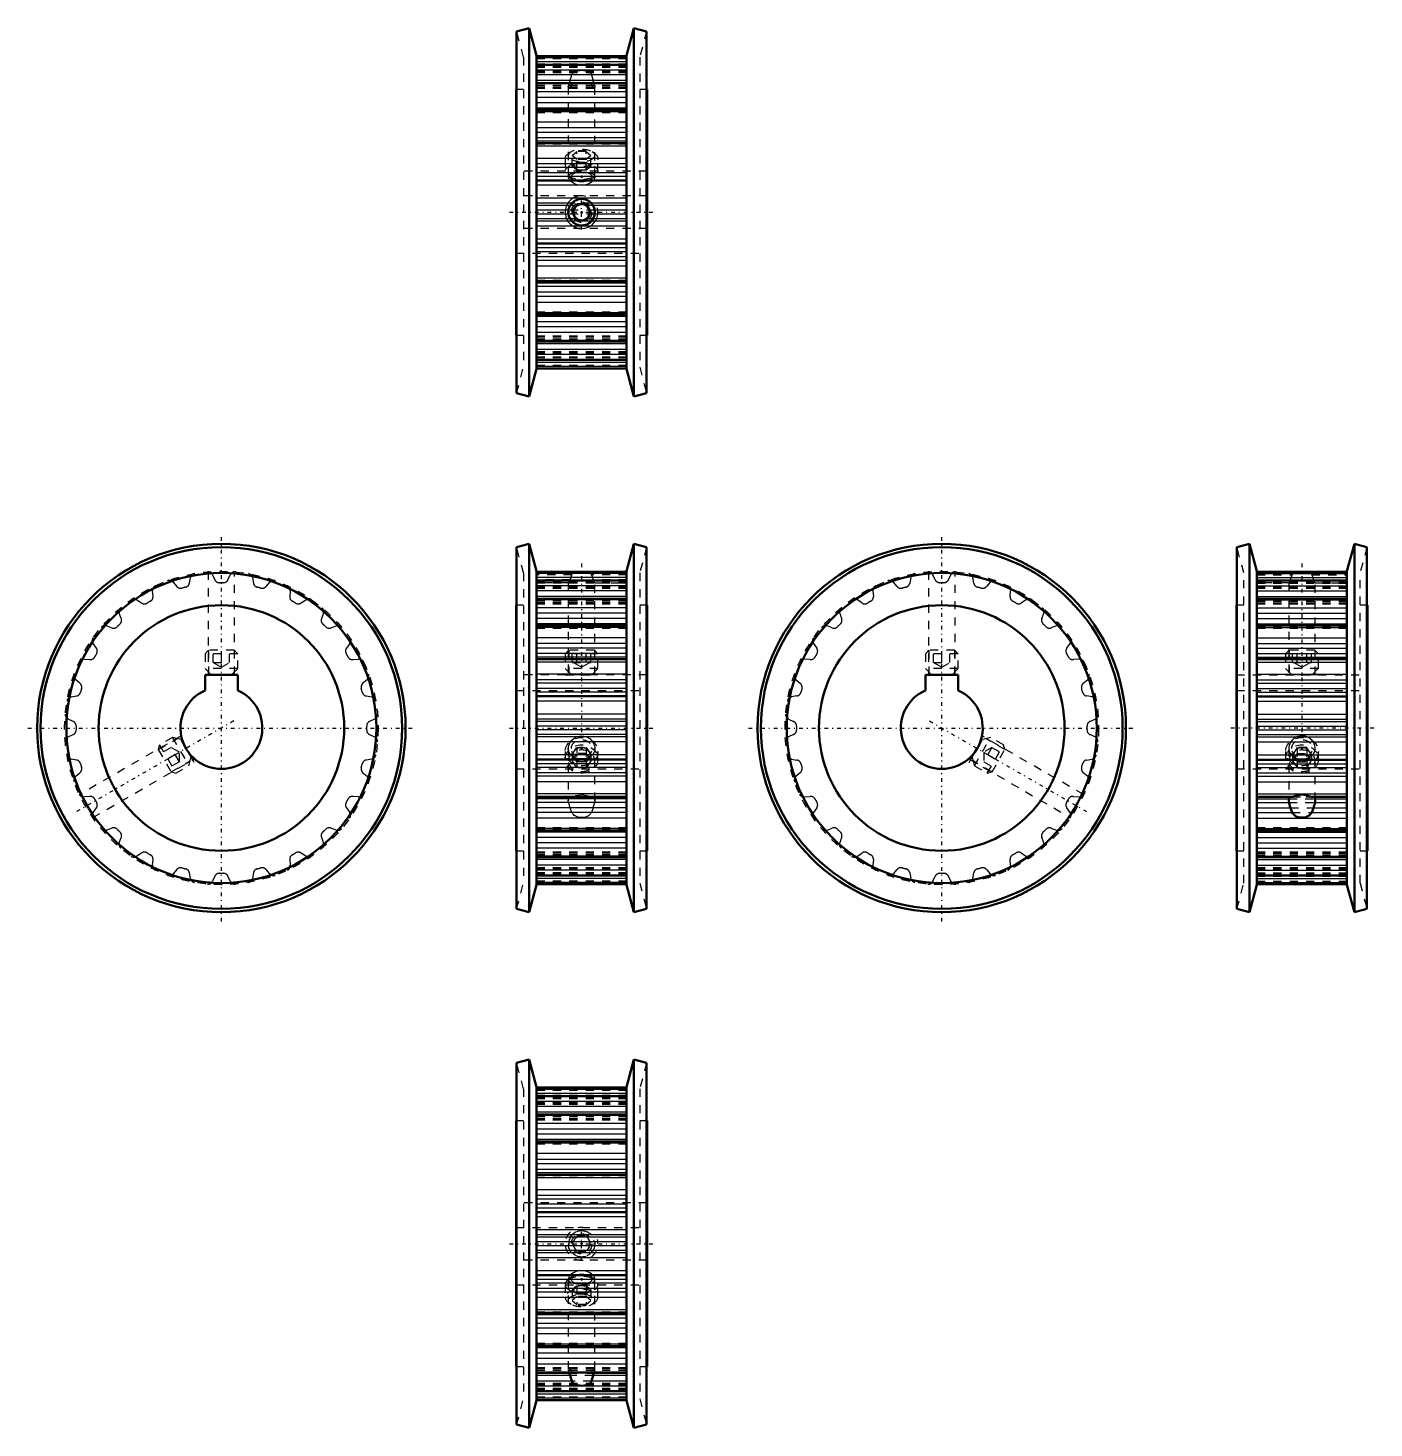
# Model space of a CAD drawing. Header units: millimetres. Extents: x -1 to 163, y 0 to 171.
import ezdxf

# ---------------------------------------------------------------- set-up
doc = ezdxf.new("R2010")
doc.units = ezdxf.units.MM
doc.linetypes.add('Center', pattern=[1.5, 0.45, -0.5, 0.05, -0.5])
doc.linetypes.add('Dashed', pattern=[2, 1, -1])
for name, color, linetype, lineweight in [('2d ConnectionPoints', 7, 'Continuous', 50), ('AM_4', 3, 'Continuous', 25), ('AM_5', 3, 'Continuous', 25), ('center', 4, 'Center', 25), ('hidden', 3, 'Dashed', 25), ('vis', 1, 'Continuous', 50)]:
    doc.layers.add(name, color=color, linetype=linetype, lineweight=lineweight)

# ---------------------------------------------------------------- blocks, each defined once
blk = doc.blocks.new('1_SET_SCREW4_3_1_0_in_MTP24XL037_A_C10_900')
at = {"layer": 'hidden'}
for p, q in [((64.5, 17.52), (64.5, 15.94)), ((65.48, 18.53), (64.87, 18.1)), ((65.92, 17.37), (65.35, 16.87)), ((65.92, 17.37), (65.92, 15.07)), ((67.08, 17.37), (65.92, 17.37)), ((67.65, 16.87), (67.08, 17.37)), ((67.08, 17.37), (67.08, 15.07)), ((68.13, 18.1), (67.52, 18.53)), ((68.5, 15.94), (68.5, 17.52)), ((65.35, 16.87), (65.35, 15.57)), ((65.35, 16.87), (65.92, 16.37)), ((65.92, 16.07), (65.35, 15.57)), ((65.35, 15.57), (65.92, 15.07)), ((65.92, 16.37), (67.08, 16.37)), ((67.08, 16.07), (65.92, 16.07)), ((67.08, 16.37), (67.65, 16.87)), ((67.65, 15.57), (67.08, 16.07)), ((67.08, 15.07), (67.65, 15.57)), ((67.65, 16.87), (67.65, 15.57)), ((64.87, 15.37), (65.22, 15.12)), ((67.08, 15.07), (65.92, 15.07)), ((67.78, 15.12), (68.13, 15.37))]:
    blk.add_line(p, q, dxfattribs=at)
for centre, major_axis, start_param, end_param in [((66.5, 17.52), (2, 0), 3.141593, 8.809298), ((66.5, 17.52), (2, 0), 2.526113, 3.141593), ((66.5, 16.87), (1, 0), 2.617994, 3.665191), ((66.5, 16.87), (1, 0), 1.570796, 2.617994), ((66.5, 16.87), (1, 0), 4.712389, 7.853982), ((66.5, 15.94), (2, 0), 5.667706, 9.424778), ((66.5, 15.94), (2, 0), 3.141593, 5.667706), ((66.5, 16.87), (1, 0), 3.665191, 4.712389)]:
    blk.add_ellipse(centre, major_axis=major_axis, ratio=0.5, start_param=start_param, end_param=end_param, dxfattribs=at)
for centre, major_axis in [((66.5, 18.17), (1.25, 0)), ((66.5, 15.57), (1.57, 0))]:
    blk.add_ellipse(centre, major_axis=major_axis, ratio=0.5, dxfattribs=at)
blk = doc.blocks.new('2_SET_SCREW4_3_2_0_in_MTP24XL037_A_C10_900')
at = {"layer": 'AM_5', "linetype": 'Dashed'}
blk.add_arc((66.5, 22.5), 1.57, 75, 15, dxfattribs=at)
at = {"layer": 'center'}
blk.add_line((66.5, 20.4), (66.5, 24.6), dxfattribs=at)
at = {"layer": 'hidden'}
for p, q in [((65.35, 22.5), (65.92, 23.5)), ((65.92, 21.5), (65.35, 22.5)), ((65.92, 23.5), (67.08, 23.5)), ((67.08, 23.5), (67.65, 22.5)), ((67.65, 22.5), (67.08, 21.5)), ((67.08, 21.5), (65.92, 21.5))]:
    blk.add_line(p, q, dxfattribs=at)
for radius in [1.25, 1]:
    blk.add_circle((66.5, 22.5), radius, dxfattribs=at)
blk = doc.blocks.new('3_MTP24XL037_A_C10_b_0_in_MTP24XL037_A_C10_900')
at = {"layer": 'AM_4'}
for p, q in [((72, 41.57), (61, 41.57)), ((72, 41.36), (61, 41.36)), ((72, 40.87), (61, 40.87)), ((72, 40.48), (61, 40.48)), ((72, 39.87), (61, 39.87)), ((72, 39.26), (61, 39.26)), ((72, 38.58), (61, 38.58)), ((72, 38.17), (61, 38.17)), ((72, 37.19), (61, 37.19)), ((72, 36.51), (61, 36.51)), ((72, 35.87), (61, 35.87)), ((72, 35.22), (61, 35.22)), ((72, 34.78), (61, 34.78)), ((72, 33.51), (61, 33.51)), ((72, 32.81), (61, 32.81)), ((72, 32.25), (61, 32.25)), ((72, 31.58), (61, 31.58)), ((72, 31.16), (61, 31.16)), ((72, 30.56), (61, 30.56)), ((72, 29.08), (61, 29.08)), ((72, 28.4), (61, 28.4)), ((72, 27.96), (61, 27.96)), ((72, 27.33), (61, 27.33)), ((72, 26.86), (61, 26.86)), ((72, 26.41), (61, 26.41)), ((72, 26.29), (61, 26.29)), ((72, 25.79), (61, 25.79)), ((72, 24.2), (61, 24.2)), ((72, 23.59), (61, 23.59)), ((72, 23.3), (61, 23.3)), ((72, 22.74), (61, 22.74)), ((72, 22.26), (61, 22.26)), ((72, 21.7), (61, 21.7)), ((72, 21.41), (61, 21.41)), ((72, 20.8), (61, 20.8)), ((72, 19.21), (61, 19.21)), ((72, 18.71), (61, 18.71)), ((72, 18.59), (61, 18.59)), ((72, 18.14), (61, 18.14)), ((72, 17.67), (61, 17.67)), ((72, 17.04), (61, 17.04)), ((72, 16.6), (61, 16.6)), ((72, 15.92), (61, 15.92)), ((72, 14.44), (61, 14.44)), ((72, 13.84), (61, 13.84)), ((72, 13.42), (61, 13.42)), ((72, 12.75), (61, 12.75)), ((72, 12.19), (61, 12.19)), ((72, 11.49), (61, 11.49)), ((72, 10.22), (61, 10.22)), ((72, 9.78), (61, 9.78)), ((72, 9.13), (61, 9.13)), ((72, 8.49), (61, 8.49)), ((72, 7.81), (61, 7.81)), ((72, 6.83), (61, 6.83)), ((65.09, 6.42), (61, 6.42)), ((65.3, 5.74), (61, 5.74)), ((72, 5.13), (61, 5.13)), ((72, 5.74), (67.7, 5.74)), ((72, 6.42), (67.91, 6.42)), ((72, 4.52), (61, 4.52)), ((72, 4.13), (61, 4.13)), ((72, 3.64), (61, 3.64)), ((72, 3.43), (61, 3.43))]:
    blk.add_line(p, q, dxfattribs=at)
at = {"layer": 'AM_5', "linetype": 'Dashed'}
blk.add_arc((66.5, 22.5), 2, 75, 15, dxfattribs=at)
at = {"layer": 'center'}
blk.add_line((57.7, 22.5), (75.3, 22.5), dxfattribs=at)
at = {"layer": 'hidden'}
for p, q in [((59.4, 41.44), (58.56, 44.59)), ((74.44, 44.59), (73.6, 41.44)), ((59.4, 41.44), (59.4, 3.56)), ((72, 41.22), (61, 41.22)), ((73.6, 41.44), (73.6, 3.56)), ((72, 40.6), (61, 40.6)), ((72, 40.3), (61, 40.3)), ((72, 40.25), (61, 40.25)), ((72, 40.25), (61, 40.25)), ((72, 40.19), (61, 40.19)), ((72, 39.78), (61, 39.78)), ((72, 39.71), (61, 39.71)), ((72, 39.58), (61, 39.58)), ((61, 39.56), (72, 39.56)), ((72, 38.17), (61, 38.17)), ((72, 37.99), (61, 37.99)), ((72, 37.77), (61, 37.77)), ((72, 37.75), (61, 37.75)), ((61, 37.66), (72, 37.66)), ((59.4, 37.5), (58.56, 37.5)), ((74.44, 37.5), (73.6, 37.5)), ((72, 34.97), (61, 34.97)), ((72, 34.88), (61, 34.88)), ((72, 34.73), (61, 34.73)), ((61, 34.69), (72, 34.69)), ((72, 30.91), (61, 30.91)), ((72, 30.85), (61, 30.85)), ((61, 30.85), (72, 30.85)), ((74.5, 27.5), (58.5, 27.5)), ((58.5, 24.5), (74.5, 24.5)), ((74.5, 20.5), (58.5, 20.5)), ((66.5, 19.21), (66.39, 19.21)), ((66.61, 19.21), (66.5, 19.21)), ((58.5, 17.5), (74.5, 17.5)), ((64.88, 18.17), (64.88, 7.13)), ((64.88, 18.17), (64.88, 18.11)), ((68.12, 7.13), (68.12, 18.17)), ((72, 14.15), (61, 14.15)), ((72, 14.15), (61, 14.15)), ((72, 14.09), (61, 14.09)), ((72, 10.31), (61, 10.31)), ((72, 10.27), (61, 10.27)), ((72, 10.12), (61, 10.12)), ((72, 10.03), (61, 10.03)), ((58.56, 7.5), (59.4, 7.5)), ((72, 7.34), (61, 7.34)), ((72, 7.25), (61, 7.25)), ((72, 7.23), (61, 7.23)), ((72, 7.01), (61, 7.01)), ((64.88, 7.13), (64.9, 7.01)), ((68.12, 7.13), (68.1, 7.25)), ((73.6, 7.5), (74.44, 7.5)), ((72, 6.83), (61, 6.83)), ((72, 5.44), (61, 5.44)), ((72, 5.42), (61, 5.42)), ((72, 5.29), (61, 5.29)), ((72, 5.22), (61, 5.22)), ((67.91, 6.42), (65.09, 6.42)), ((67.7, 5.74), (65.3, 5.74)), ((65.59, 6.72), (67.4, 6.72)), ((58.56, 0.41), (59.4, 3.56)), ((72, 4.81), (61, 4.81)), ((61, 4.75), (72, 4.75)), ((72, 4.75), (61, 4.75)), ((72, 4.7), (61, 4.7)), ((72, 4.4), (61, 4.4)), ((72, 3.78), (61, 3.78)), ((73.6, 3.56), (74.44, 0.41))]:
    blk.add_line(p, q, dxfattribs=at)
for points in [[(66.39, 19.21), (66.24, 19.2), (65.98, 19.15), (65.74, 19.07), (65.52, 18.96), (65.32, 18.83), (65.15, 18.69), (65.02, 18.54), (64.97, 18.46), (64.93, 18.38), (64.88, 18.23), (64.88, 18.17)], [(68.12, 18.17), (68.11, 18.24), (68.07, 18.39), (67.98, 18.53), (67.86, 18.68), (67.7, 18.82), (67.5, 18.95), (67.27, 19.06), (67.15, 19.11), (67.01, 19.15), (66.76, 19.2), (66.61, 19.21)], [(64.88, 18.11), (64.89, 18.1), (64.93, 17.98), (65.01, 17.88), (65.14, 17.8), (65.3, 17.73), (65.49, 17.68), (65.52, 17.67)], [(65.52, 17.67), (65.72, 17.64), (65.92, 17.62)], [(65.92, 17.62), (65.97, 17.61), (66.11, 17.6), (66.25, 17.6), (66.51, 17.59), (66.78, 17.6), (67.03, 17.61), (67.07, 17.61)], [(67.07, 17.61), (67.27, 17.64), (67.48, 17.67)], [(67.48, 17.67), (67.49, 17.67), (67.68, 17.72), (67.85, 17.79), (67.99, 17.88), (68.07, 17.99), (68.1, 18.05), (68.12, 18.11)], [(68.12, 18.11), (68.12, 18.11), (68.12, 18.17)], [(64.9, 7.25), (64.88, 7.13), (64.88, 7.13)], [(64.9, 7.25), (64.92, 7.29), (64.94, 7.32), (64.97, 7.34), (64.98, 7.34)], [(65, 6.72), (65, 6.73), (64.96, 6.82), (64.93, 6.9), (64.91, 6.98), (64.9, 7.01)], [(64.98, 7.34), (65, 7.33), (65.04, 7.31), (65.07, 7.27), (65.09, 7.23)], [(65.3, 6.83), (65.21, 6.98), (65.13, 7.14), (65.09, 7.23)], [(67.91, 7.23), (67.83, 7.06), (67.75, 6.91), (67.7, 6.83)], [(67.91, 7.23), (67.94, 7.28), (67.97, 7.32), (68, 7.33), (68.02, 7.34)], [(68.1, 7.01), (68.08, 6.95), (68.06, 6.88), (68.03, 6.8), (68, 6.72)], [(68.02, 7.34), (68.04, 7.33), (68.07, 7.32), (68.09, 7.28), (68.1, 7.25)], [(68.1, 7.01), (68.12, 7.13), (68.12, 7.13)], [(65.59, 6.72), (65.5, 6.73), (65.43, 6.74), (65.37, 6.77), (65.3, 6.83)], [(67.7, 6.83), (67.65, 6.78), (67.6, 6.75), (67.54, 6.73), (67.46, 6.72), (67.41, 6.72)]]:
    blk.add_lwpolyline(points, dxfattribs=at)
blk.add_circle((66.5, 22.5), 1.62, dxfattribs=at)
at = {"layer": 'vis'}
for p, q in [((60.1, 45), (58.56, 44.59)), ((58.56, 44.59), (58.56, 0.41)), ((61, 41.65), (60.1, 45)), ((60.1, 45), (60.1, 0)), ((72.9, 45), (72, 41.65)), ((74.44, 44.59), (72.9, 45)), ((72.9, 45), (72.9, 0)), ((74.44, 44.59), (74.44, 0.41)), ((61, 41.65), (61, 3.35)), ((72, 41.58), (61, 41.58)), ((72, 41.65), (72, 3.35)), ((72, 40.52), (61, 40.52)), ((72, 38.28), (61, 38.28)), ((58.56, 37.5), (58.5, 37.5)), ((58.5, 37.5), (58.5, 7.5)), ((74.5, 37.5), (74.44, 37.5)), ((74.5, 37.5), (74.5, 7.5)), ((72, 35), (61, 35)), ((72, 30.92), (61, 30.92)), ((61, 14.08), (72, 14.08)), ((61, 10), (72, 10)), ((58.5, 7.5), (58.56, 7.5)), ((74.44, 7.5), (74.5, 7.5)), ((61, 6.72), (65.59, 6.72)), ((67.4, 6.72), (72, 6.72)), ((61, 4.48), (72, 4.48)), ((61, 3.42), (72, 3.42)), ((60.1, 0), (61, 3.35)), ((72, 3.35), (72.9, 0)), ((58.56, 0.41), (60.1, 0)), ((72.9, 0), (74.44, 0.41))]:
    blk.add_line(p, q, dxfattribs=at)
for points in [[(65.09, 6.42), (65.06, 6.53), (65.03, 6.63), (65, 6.72)], [(65.09, 6.42), (65.17, 6.14), (65.25, 5.88), (65.3, 5.74)], [(65.3, 5.74), (65.35, 5.65), (65.4, 5.56), (65.46, 5.49), (65.54, 5.42), (65.67, 5.33), (65.81, 5.27), (66.04, 5.21), (66.28, 5.18), (66.53, 5.17), (66.78, 5.18), (66.96, 5.21), (67.13, 5.25), (67.29, 5.31), (67.4, 5.37), (67.5, 5.45), (67.57, 5.53), (67.63, 5.61), (67.7, 5.74)], [(67.41, 6.72), (67.33, 6.72), (67.19, 6.74), (66.96, 6.76), (66.72, 6.78), (66.47, 6.79), (66.22, 6.78), (66.04, 6.76), (65.87, 6.74), (65.71, 6.73), (65.6, 6.72), (65.59, 6.72)], [(67.7, 5.74), (67.79, 5.99), (67.87, 6.27), (67.91, 6.42)], [(68, 6.72), (68, 6.71), (67.96, 6.62), (67.93, 6.51), (67.91, 6.42)]]:
    blk.add_lwpolyline(points, dxfattribs=at)
blk = doc.blocks.new('4_SET_SCREW4_3_1_0_in_MTP24XL037_A_C10_900')
at = {"layer": 'AM_5', "linetype": 'Dashed'}
for p, q in [((14.79, 82.86), (17.11, 84.2)), ((19.17, 81.27), (17.17, 84.73)), ((16.36, 80.14), (18.68, 81.48))]:
    blk.add_line(p, q, dxfattribs=at)
at = {"layer": 'hidden'}
for p, q in [((16.52, 84.36), (14.94, 83.45)), ((17.54, 84.08), (16.52, 84.36)), ((16.52, 84.36), (18.52, 80.89)), ((17.54, 84.08), (18.79, 81.92)), ((14.94, 83.45), (14.79, 82.86)), ((14.79, 82.86), (16.36, 80.14)), ((14.94, 83.45), (16.94, 79.98)), ((16.37, 83.12), (15.07, 82.37)), ((16.87, 82.25), (15.57, 81.5)), ((17.37, 81.38), (16.37, 83.12)), ((17.37, 82.54), (16.37, 83.12)), ((17.37, 81.38), (17.37, 82.54)), ((17.37, 81.38), (16.07, 80.63)), ((16.94, 79.98), (18.52, 80.89)), ((18.52, 80.89), (18.79, 81.92)), ((16.36, 80.14), (16.94, 79.98))]:
    blk.add_line(p, q, dxfattribs=at)
blk = doc.blocks.new('5_SET_SCREW4_3_2_0_in_MTP24XL037_A_C10_900')
at = {"layer": 'AM_5', "linetype": 'Dashed'}
for p, q in [((20.93, 95), (20.93, 92.32)), ((24.07, 95), (24.07, 92.32)), ((20.5, 92), (24.5, 92))]:
    blk.add_line(p, q, dxfattribs=at)
at = {"layer": 'hidden'}
for p, q in [((20.93, 95), (20.5, 94.57)), ((20.5, 94.57), (20.5, 92.75)), ((24.5, 94.57), (20.5, 94.57)), ((24.07, 95), (20.93, 95)), ((21.5, 93.5), (21.5, 95)), ((22.5, 93.5), (22.5, 95)), ((23.5, 93.5), (23.5, 95)), ((24.5, 94.57), (24.07, 95)), ((24.5, 92.75), (24.5, 94.57)), ((20.5, 92.75), (21.25, 92)), ((24.5, 92.75), (20.5, 92.75)), ((21.5, 93.5), (23.5, 93.5)), ((21.5, 93.5), (22.5, 92.92)), ((22.5, 92.92), (23.5, 93.5)), ((23.75, 92), (24.5, 92.75))]:
    blk.add_line(p, q, dxfattribs=at)
blk = doc.blocks.new('6_MTP24XL037_A_C10_b_0_in_MTP24XL037_A_C10_900')
at = {"layer": 'AM_5', "linetype": 'Dashed'}
blk.add_line((19.17, 81.27), (17.17, 84.73), dxfattribs=at)
at = {"layer": 'center'}
for p, q in [((22.5, 61.87), (22.5, 109.12)), ((24, 86.36), (4.42, 75.06)), ((-1.13, 85.5), (46.13, 85.5))]:
    blk.add_line(p, q, dxfattribs=at)
at = {"layer": 'hidden'}
for p, q in [((20.88, 104.58), (20.88, 92)), ((24.12, 92), (24.12, 104.58)), ((16.6, 103.3), (17.04, 102.78)), ((18.59, 103.19), (18.71, 103.87)), ((21.41, 104.22), (21.7, 103.6)), ((23.3, 103.6), (23.59, 104.22)), ((26.29, 103.87), (26.41, 103.19)), ((27.96, 102.78), (28.4, 103.3)), ((12.19, 101.17), (12.75, 100.77)), ((14.15, 101.58), (14.09, 102.26)), ((30.91, 102.26), (30.85, 101.58)), ((32.25, 100.77), (32.81, 101.17)), ((10.27, 98.87), (10.03, 99.51)), ((34.97, 99.51), (34.73, 98.87)), ((8.49, 97.97), (9.13, 97.73)), ((35.87, 97.73), (36.51, 97.97)), ((7.23, 95.25), (6.83, 95.81)), ((38.17, 95.81), (37.77, 95.25)), ((5.74, 93.91), (6.42, 93.85)), ((38.58, 93.85), (39.26, 93.91)), ((5.22, 90.96), (4.7, 91.4)), ((40.3, 91.4), (39.78, 90.96)), ((4.13, 89.29), (4.81, 89.41)), ((40.19, 89.41), (40.87, 89.29)), ((4.4, 86.3), (3.78, 86.59)), ((41.22, 86.59), (40.6, 86.3)), ((3.78, 84.41), (4.4, 84.7)), ((17.59, 84.54), (5.17, 77.37)), ((40.6, 84.7), (41.22, 84.41)), ((4.81, 81.59), (4.13, 81.71)), ((6.79, 74.56), (19.21, 81.73)), ((40.87, 81.71), (40.19, 81.59)), ((4.7, 79.6), (5.22, 80.04)), ((39.78, 80.04), (40.3, 79.6)), ((6.42, 77.15), (5.74, 77.09)), ((39.26, 77.09), (38.58, 77.15)), ((6.83, 75.19), (7.23, 75.75)), ((37.77, 75.75), (38.17, 75.19)), ((9.13, 73.27), (8.49, 73.03)), ((10.03, 71.49), (10.27, 72.13)), ((34.73, 72.13), (34.97, 71.49)), ((36.51, 73.03), (35.87, 73.27)), ((12.75, 70.23), (12.19, 69.83)), ((32.81, 69.83), (32.25, 70.23)), ((14.09, 68.74), (14.15, 69.42)), ((30.85, 69.42), (30.91, 68.74)), ((17.04, 68.22), (16.6, 67.7)), ((18.71, 67.13), (18.59, 67.81)), ((21.7, 67.4), (21.41, 66.78)), ((23.59, 66.78), (23.3, 67.4)), ((26.41, 67.81), (26.29, 67.13)), ((28.4, 67.7), (27.96, 68.22))]:
    blk.add_line(p, q, dxfattribs=at)
blk.add_circle((22.5, 85.5), 19.15, dxfattribs=at)
for centre, radius, start, end in [((19.31, 103.76), 0.61, 99.9017, 170), ((20.85, 103.97), 0.61, 25, 95.0983), ((24.15, 103.97), 0.61, 84.9017, 155), ((25.69, 103.76), 0.61, 10, 80.0983), ((14.69, 102.32), 0.61, 114.9017, 185), ((16.13, 102.91), 0.61, 40, 110.0982), ((17.51, 103.17), 0.61, 220, 285.7829), ((22.5, 85.5), 17.75, 104.217, 105.783), ((17.99, 103.3), 0.61, 284.217, 350), ((22.25, 103.86), 0.61, 205, 270.783), ((22.5, 85.5), 17.75, 89.217, 90.783), ((22.75, 103.86), 0.61, 269.217, 335), ((27.01, 103.3), 0.61, 190, 255.783), ((22.5, 85.5), 17.75, 74.217, 75.783), ((27.49, 103.17), 0.61, 254.217, 320), ((28.87, 102.91), 0.61, 69.9018, 140), ((30.31, 102.32), 0.61, 355, 65.0983), ((11.84, 100.67), 0.61, 55, 125.0982), ((22.5, 85.5), 17.75, 119.217, 120.783), ((13.54, 101.52), 0.61, 299.217, 5), ((31.46, 101.52), 0.61, 175, 240.7829), ((22.5, 85.5), 17.75, 59.217, 60.783), ((33.16, 100.67), 0.61, 54.9017, 125), ((10.61, 99.72), 0.61, 129.9017, 200), ((13.1, 101.27), 0.61, 235, 300.7829), ((31.9, 101.27), 0.61, 239.217, 305), ((34.39, 99.72), 0.61, 340, 50.0983), ((8.28, 97.39), 0.61, 70, 140.0982), ((9.34, 98.3), 0.61, 250, 315.7829), ((22.5, 85.5), 17.75, 134.217, 135.783), ((9.7, 98.66), 0.61, 314.2171, 20), ((35.3, 98.66), 0.61, 160, 225.783), ((22.5, 85.5), 17.75, 44.217, 45.783), ((35.66, 98.3), 0.61, 224.217, 290), ((36.72, 97.39), 0.61, 39.9017, 110), ((7.33, 96.16), 0.61, 144.9017, 215), ((37.67, 96.16), 0.61, 325, 35.0983), ((6.48, 94.46), 0.61, 265, 330.7829), ((22.5, 85.5), 17.75, 149.217, 150.783), ((6.73, 94.9), 0.61, 329.2171, 35), ((38.27, 94.9), 0.61, 145, 210.783), ((22.5, 85.5), 17.75, 29.217, 30.783), ((38.52, 94.46), 0.61, 209.2171, 275), ((5.68, 93.31), 0.61, 85, 155.0982), ((39.32, 93.31), 0.61, 24.9017, 95), ((5.09, 91.87), 0.61, 159.9017, 230), ((4.83, 90.49), 0.61, 344.2171, 50), ((40.17, 90.49), 0.61, 130, 195.783), ((39.91, 91.87), 0.61, 310, 20.0983), ((4.24, 88.69), 0.61, 100, 170.0983), ((4.7, 90.01), 0.61, 280, 345.7829), ((22.5, 85.5), 17.75, 164.217, 165.783), ((22.5, 85.5), 17.75, 14.217, 15.783), ((40.3, 90.01), 0.61, 194.217, 260), ((40.76, 88.69), 0.61, 9.9017, 80), ((4.03, 87.15), 0.61, 174.9017, 245), ((4.14, 85.75), 0.61, 359.2171, 65), ((22.5, 85.5), 17.75, 179.217, 180.783), ((40.86, 85.75), 0.61, 115, 180.783), ((22.5, 85.5), 17.75, 359.217, 0.783), ((40.97, 87.15), 0.61, 295, 5.0983), ((4.03, 83.85), 0.61, 115, 185.0983), ((4.14, 85.25), 0.61, 295, 0.7829), ((40.86, 85.25), 0.61, 179.217, 245), ((40.97, 83.85), 0.61, 354.9017, 65), ((4.24, 82.31), 0.61, 189.9017, 260), ((40.76, 82.31), 0.61, 280, 350.0983), ((4.7, 80.99), 0.61, 14.2171, 80), ((4.83, 80.51), 0.61, 310, 15.7829), ((22.5, 85.5), 17.75, 194.217, 195.783), ((40.17, 80.51), 0.61, 164.217, 230), ((22.5, 85.5), 17.75, 344.217, 345.783), ((40.3, 80.99), 0.61, 100, 165.7829), ((5.09, 79.13), 0.61, 130, 200.0983), ((39.91, 79.13), 0.61, 339.9017, 50), ((5.68, 77.69), 0.61, 204.9017, 275), ((6.48, 76.54), 0.61, 29.217, 95), ((38.52, 76.54), 0.61, 85, 150.7829), ((39.32, 77.69), 0.61, 265, 335.0983), ((22.5, 85.5), 17.75, 209.217, 210.783), ((6.73, 76.1), 0.61, 325, 30.7829), ((38.27, 76.1), 0.61, 149.217, 215), ((22.5, 85.5), 17.75, 329.217, 330.783), ((7.33, 74.84), 0.61, 145, 215.0982), ((37.67, 74.84), 0.61, 324.9017, 35), ((8.28, 73.61), 0.61, 219.9017, 290), ((9.34, 72.7), 0.61, 44.2171, 110), ((22.5, 85.5), 17.75, 224.217, 225.783), ((9.7, 72.34), 0.61, 340, 45.7829), ((35.3, 72.34), 0.61, 134.217, 200), ((22.5, 85.5), 17.75, 314.217, 315.783), ((35.66, 72.7), 0.61, 70, 135.7829), ((36.72, 73.61), 0.61, 250, 320.0983), ((10.61, 71.28), 0.61, 160, 230.0982), ((13.1, 69.73), 0.61, 59.2171, 125), ((22.5, 85.5), 17.75, 239.217, 240.783), ((22.5, 85.5), 17.75, 299.217, 300.783), ((31.9, 69.73), 0.61, 55, 120.7829), ((34.39, 71.28), 0.61, 309.9017, 20), ((11.84, 70.33), 0.61, 234.9017, 305), ((13.54, 69.48), 0.61, 355, 60.7829), ((14.69, 68.68), 0.61, 175, 245.0982), ((17.51, 67.83), 0.61, 74.2171, 140), ((22.5, 85.5), 17.75, 254.217, 255.783), ((22.5, 85.5), 17.75, 284.217, 285.783), ((27.49, 67.83), 0.61, 40, 105.7829), ((30.31, 68.68), 0.61, 294.9017, 5), ((31.46, 69.48), 0.61, 119.217, 185), ((33.16, 70.33), 0.61, 235, 305.0983), ((16.13, 68.09), 0.61, 249.9017, 320), ((17.99, 67.7), 0.61, 10, 75.7829), ((19.31, 67.24), 0.61, 190, 260.0983), ((20.85, 67.03), 0.61, 264.9017, 335), ((22.25, 67.14), 0.61, 89.217, 155), ((22.5, 85.5), 17.75, 269.217, 270.783), ((22.75, 67.14), 0.61, 25, 90.7829), ((24.15, 67.03), 0.61, 205, 275.0983), ((25.69, 67.24), 0.61, 279.9017, 350), ((27.01, 67.7), 0.61, 104.2171, 170), ((28.87, 68.09), 0.61, 220, 290.0983)]:
    blk.add_arc(centre, radius, start, end, dxfattribs=at)
at = {"layer": 'vis'}
for p, q in [((20.5, 90.08), (20.5, 92)), ((20.5, 92), (24.5, 92)), ((24.5, 92), (24.5, 90.08))]:
    blk.add_line(p, q, dxfattribs=at)
for radius in [22.5, 22.09, 18.94, 15]:
    blk.add_circle((22.5, 85.5), radius, dxfattribs=at)
blk.add_arc((22.5, 85.5), 5, 113.5782, 66.4218, dxfattribs=at)
blk = doc.blocks.new('7_SET_SCREW4_3_1_0_in_MTP24XL037_A_C10_900')
at = {"layer": 'hidden'}
for p, q in [((64.5, 82.62), (64.5, 81.71)), ((65.35, 82.25), (65.92, 83.12)), ((65.35, 81.5), (65.92, 82.37)), ((65.35, 82.25), (65.35, 81.5)), ((65.92, 81.38), (65.35, 82.25)), ((65.92, 83.12), (67.08, 83.12)), ((65.92, 83.12), (65.92, 82.37)), ((67.08, 82.37), (65.92, 82.37)), ((67.08, 83.12), (67.65, 82.25)), ((67.08, 83.12), (67.08, 82.37)), ((67.08, 82.37), (67.65, 81.5)), ((67.65, 82.25), (67.08, 81.38)), ((67.65, 82.25), (67.65, 81.5)), ((68.5, 81.71), (68.5, 82.62)), ((65.92, 80.63), (65.35, 81.5)), ((67.08, 81.38), (65.92, 81.38)), ((65.92, 81.38), (65.92, 80.63)), ((67.08, 80.63), (65.92, 80.63)), ((67.65, 81.5), (67.08, 80.63)), ((67.08, 81.38), (67.08, 80.63))]:
    blk.add_line(p, q, dxfattribs=at)
for centre, major_axis in [((66.5, 82.62), (2, 0)), ((66.5, 83), (-1.25, 0)), ((66.5, 81.71), (2, 0)), ((66.5, 81.5), (-1.57, 0))]:
    blk.add_ellipse(centre, major_axis=major_axis, ratio=0.866025, dxfattribs=at)
for start_param, end_param in [(1.570796, 3.665191), (4.712389, 7.853982), (3.665191, 4.712389)]:
    blk.add_ellipse((66.5, 82.25), major_axis=(1, 0), ratio=0.866025, start_param=start_param, end_param=end_param, dxfattribs=at)
blk = doc.blocks.new('8_SET_SCREW4_3_2_0_in_MTP24XL037_A_C10_900')
at = {"layer": 'AM_5', "linetype": 'Dashed'}
for p, q in [((64.93, 95), (64.93, 92.32)), ((68.07, 95), (68.07, 92.32)), ((64.5, 92), (68.5, 92))]:
    blk.add_line(p, q, dxfattribs=at)
at = {"layer": 'hidden'}
for p, q in [((64.93, 95), (64.5, 94.57)), ((68.5, 94.57), (64.5, 94.57)), ((64.5, 94.57), (64.5, 92.75)), ((68.07, 95), (64.93, 95)), ((65.35, 93.5), (65.35, 95)), ((65.92, 93.5), (65.92, 95)), ((67.08, 93.5), (67.08, 95)), ((67.65, 93.5), (67.65, 95)), ((68.5, 94.57), (68.07, 95)), ((68.5, 92.75), (68.5, 94.57)), ((68.5, 92.75), (64.5, 92.75)), ((64.5, 92.75), (65.25, 92)), ((65.35, 93.5), (67.65, 93.5)), ((65.5, 93.5), (66.5, 92.92)), ((66.5, 92.92), (67.5, 93.5)), ((67.75, 92), (68.5, 92.75))]:
    blk.add_line(p, q, dxfattribs=at)
blk = doc.blocks.new('9_MTP24XL037_A_C10_b_0_in_MTP24XL037_A_C10_900')
at = {"layer": 'AM_4'}
for p, q in [((72, 104.57), (61, 104.57)), ((72, 104.36), (61, 104.36)), ((72, 103.87), (61, 103.87)), ((72, 103.48), (61, 103.48)), ((72, 102.87), (61, 102.87)), ((72, 102.26), (61, 102.26)), ((72, 101.58), (61, 101.58)), ((72, 101.17), (61, 101.17)), ((72, 100.19), (61, 100.19)), ((72, 99.51), (61, 99.51)), ((72, 98.87), (61, 98.87)), ((72, 98.22), (61, 98.22)), ((72, 97.78), (61, 97.78)), ((72, 96.51), (61, 96.51)), ((72, 95.81), (61, 95.81)), ((72, 95.25), (61, 95.25)), ((72, 94.58), (61, 94.58)), ((72, 94.16), (61, 94.16)), ((72, 93.56), (61, 93.56)), ((72, 92.08), (61, 92.08)), ((72, 91.4), (61, 91.4)), ((72, 90.96), (61, 90.96)), ((72, 90.33), (61, 90.33)), ((72, 89.86), (61, 89.86)), ((72, 89.41), (61, 89.41)), ((72, 89.29), (61, 89.29)), ((72, 88.79), (61, 88.79)), ((72, 87.2), (61, 87.2)), ((72, 86.59), (61, 86.59)), ((72, 86.3), (61, 86.3)), ((72, 85.74), (61, 85.74)), ((72, 85.26), (61, 85.26)), ((72, 84.7), (61, 84.7)), ((72, 84.41), (61, 84.41)), ((72, 83.8), (61, 83.8)), ((72, 82.21), (61, 82.21)), ((72, 81.71), (61, 81.71)), ((72, 81.59), (61, 81.59)), ((72, 81.14), (61, 81.14)), ((72, 80.67), (61, 80.67)), ((72, 80.04), (61, 80.04)), ((72, 79.6), (61, 79.6)), ((72, 78.92), (61, 78.92)), ((72, 77.44), (61, 77.44)), ((72, 76.84), (61, 76.84)), ((72, 76.42), (61, 76.42)), ((72, 75.75), (61, 75.75)), ((72, 75.19), (61, 75.19)), ((72, 74.49), (61, 74.49)), ((72, 73.22), (61, 73.22)), ((72, 72.78), (61, 72.78)), ((72, 72.13), (61, 72.13)), ((72, 71.49), (61, 71.49)), ((72, 70.81), (61, 70.81)), ((72, 69.83), (61, 69.83)), ((72, 69.42), (61, 69.42)), ((72, 68.74), (61, 68.74)), ((72, 68.13), (61, 68.13)), ((72, 67.52), (61, 67.52)), ((72, 67.13), (61, 67.13)), ((72, 66.64), (61, 66.64)), ((72, 66.43), (61, 66.43))]:
    blk.add_line(p, q, dxfattribs=at)
at = {"layer": 'AM_5', "linetype": 'Dashed'}
blk.add_line((68.5, 92), (64.5, 92), dxfattribs=at)
at = {"layer": 'center'}
for p, q in [((66.5, 105.61), (66.5, 84.54)), ((57.7, 85.5), (75.3, 85.5))]:
    blk.add_line(p, q, dxfattribs=at)
at = {"layer": 'hidden'}
for p, q in [((59.4, 104.44), (58.56, 107.59)), ((74.44, 107.59), (73.6, 104.44)), ((59.4, 104.44), (59.4, 66.56)), ((73.6, 104.44), (73.6, 66.56)), ((65.3, 104.22), (61, 104.22)), ((65.09, 103.6), (61, 103.6)), ((72, 103.3), (61, 103.3)), ((64.88, 103.25), (61, 103.25)), ((64.9, 103.25), (61, 103.25)), ((61, 103.25), (64.9, 103.25)), ((72, 103.19), (61, 103.19)), ((72, 102.78), (61, 102.78)), ((72, 102.71), (61, 102.71)), ((64.88, 103.25), (64.88, 92)), ((64.88, 103.25), (64.9, 103.25)), ((64.9, 103.25), (64.9, 103.25)), ((72, 104.22), (67.7, 104.22)), ((72, 103.6), (67.91, 103.6)), ((68.1, 103.25), (68.09, 103.25)), ((72, 103.25), (68.1, 103.25)), ((68.1, 103.25), (72, 103.25)), ((68.1, 103.25), (68.12, 103.25)), ((72, 103.25), (68.12, 103.25)), ((68.12, 92), (68.12, 103.25)), ((72, 102.58), (61, 102.58)), ((61, 102.56), (72, 102.56)), ((72, 101.17), (61, 101.17)), ((72, 100.99), (61, 100.99)), ((59.4, 100.5), (58.56, 100.5)), ((72, 100.77), (61, 100.77)), ((72, 100.75), (61, 100.75)), ((61, 100.66), (72, 100.66)), ((74.44, 100.5), (73.6, 100.5)), ((72, 97.97), (61, 97.97)), ((72, 97.88), (61, 97.88)), ((72, 97.73), (61, 97.73)), ((61, 97.69), (72, 97.69)), ((72, 93.91), (61, 93.91)), ((72, 93.85), (61, 93.85)), ((61, 93.85), (72, 93.85)), ((74.5, 92), (58.5, 92)), ((58.5, 90.08), (74.5, 90.08)), ((64.88, 83), (64.88, 76.62)), ((68.12, 76.62), (68.12, 83)), ((58.5, 80.5), (74.5, 80.5)), ((72, 77.15), (61, 77.15)), ((72, 77.15), (61, 77.15)), ((72, 77.09), (61, 77.09)), ((64.88, 76.62), (64.9, 76.84)), ((68.12, 76.62), (68.1, 76.42)), ((72, 73.31), (61, 73.31)), ((72, 73.27), (61, 73.27)), ((72, 73.12), (61, 73.12)), ((72, 73.03), (61, 73.03)), ((58.56, 70.5), (59.4, 70.5)), ((72, 70.34), (61, 70.34)), ((72, 70.25), (61, 70.25)), ((72, 70.23), (61, 70.23)), ((73.6, 70.5), (74.44, 70.5)), ((72, 70.01), (61, 70.01)), ((72, 69.83), (61, 69.83)), ((72, 68.44), (61, 68.44)), ((72, 68.42), (61, 68.42)), ((72, 68.29), (61, 68.29)), ((72, 68.22), (61, 68.22)), ((72, 67.81), (61, 67.81)), ((61, 67.75), (72, 67.75)), ((72, 67.75), (61, 67.75)), ((72, 67.7), (61, 67.7)), ((72, 67.4), (61, 67.4)), ((72, 66.78), (61, 66.78)), ((58.56, 63.41), (59.4, 66.56)), ((73.6, 66.56), (74.44, 63.41))]:
    blk.add_line(p, q, dxfattribs=at)
for points in [[(65.3, 104.22), (65.35, 104.3), (65.4, 104.37), (65.46, 104.43), (65.54, 104.47), (65.67, 104.52), (65.81, 104.55), (66.04, 104.57), (66.23, 104.57)], [(66.79, 104.57), (66.96, 104.57), (67.13, 104.56), (67.29, 104.53), (67.4, 104.5), (67.5, 104.45), (67.57, 104.4), (67.63, 104.33), (67.7, 104.22)], [(65.09, 103.6), (65.06, 103.51), (65.03, 103.43), (65, 103.36), (64.96, 103.31), (64.93, 103.27), (64.91, 103.25), (64.9, 103.25)], [(65.09, 103.6), (65.17, 103.86), (65.25, 104.1), (65.3, 104.22)], [(67.7, 104.22), (67.79, 103.99), (67.87, 103.74), (67.91, 103.6)], [(68.09, 103.25), (68.08, 103.26), (68.06, 103.28), (68.03, 103.32), (68, 103.37), (67.96, 103.44), (67.93, 103.52), (67.91, 103.6)], [(64.88, 83), (64.89, 83.13), (64.93, 83.36), (65.01, 83.58), (65.14, 83.8), (65.3, 84), (65.5, 84.18), (65.72, 84.34), (65.89, 84.42), (66.07, 84.48), (66.25, 84.52), (66.52, 84.54), (66.78, 84.51), (67.03, 84.45), (67.27, 84.34), (67.49, 84.2), (67.68, 84.02), (67.85, 83.81), (67.99, 83.58), (68.07, 83.34), (68.12, 83.1), (68.12, 83)], [(66.5, 81.73), (66.24, 81.75), (65.98, 81.79), (65.74, 81.87), (65.52, 81.97), (65.32, 82.1), (65.15, 82.26), (65.06, 82.39), (64.98, 82.52), (64.93, 82.67), (64.88, 82.89), (64.88, 83)], [(68.12, 83), (68.11, 82.87), (68.07, 82.65), (67.98, 82.45), (67.86, 82.27), (67.7, 82.11), (67.5, 81.98), (67.27, 81.87), (67.01, 81.79), (66.76, 81.75), (66.5, 81.73)], [(64.99, 77.08), (64.96, 77.04), (64.93, 76.97), (64.91, 76.89), (64.9, 76.84)], [(65.08, 77.15), (65.06, 77.15), (65.03, 77.13), (65, 77.09), (64.99, 77.08)], [(65.09, 77.15), (65.17, 77.12), (65.25, 77.1), (65.3, 77.09)], [(65.33, 77.08), (65.35, 77.08), (65.4, 77.1), (65.46, 77.12), (65.54, 77.14), (65.67, 77.19), (65.81, 77.25), (66.04, 77.31), (66.28, 77.35), (66.53, 77.37), (66.78, 77.35), (66.96, 77.31), (67.13, 77.27), (67.29, 77.21), (67.4, 77.17), (67.5, 77.13), (67.57, 77.1), (67.63, 77.09), (67.67, 77.08)], [(67.7, 77.09), (67.79, 77.11), (67.87, 77.13), (67.91, 77.15)], [(68.01, 77.09), (68, 77.1), (67.96, 77.13), (67.93, 77.15), (67.92, 77.15)], [(68.1, 76.84), (68.08, 76.92), (68.06, 76.99), (68.03, 77.05), (68.01, 77.09)], [(64.9, 76.42), (64.88, 76.62), (64.88, 76.62)], [(64.9, 76.42), (64.92, 76.33), (64.94, 76.23), (64.97, 76.13), (65, 76.03), (65.04, 75.93), (65.07, 75.83), (65.09, 75.75)], [(65.3, 75.19), (65.21, 75.4), (65.13, 75.62), (65.09, 75.75)], [(67.91, 75.75), (67.83, 75.52), (67.75, 75.3), (67.7, 75.19)], [(67.91, 75.75), (67.94, 75.84), (67.97, 75.94), (68, 76.05), (68.04, 76.15), (68.07, 76.26), (68.09, 76.36), (68.1, 76.42)], [(68.1, 76.84), (68.12, 76.63), (68.12, 76.62)], [(67.7, 75.19), (67.65, 75.11), (67.6, 75.03), (67.54, 74.96), (67.46, 74.89), (67.33, 74.79), (67.19, 74.71), (66.96, 74.62), (66.72, 74.57), (66.47, 74.56), (66.22, 74.58), (66.04, 74.62), (65.87, 74.68), (65.71, 74.76), (65.6, 74.83), (65.5, 74.92), (65.43, 75), (65.37, 75.08), (65.3, 75.19)]]:
    blk.add_lwpolyline(points, dxfattribs=at)
at = {"layer": 'vis'}
for p, q in [((60.1, 108), (58.56, 107.59)), ((61, 104.65), (60.1, 108)), ((60.1, 108), (60.1, 63)), ((72.9, 108), (72, 104.65)), ((74.44, 107.59), (72.9, 108)), ((72.9, 108), (72.9, 63)), ((58.56, 107.59), (58.56, 63.41)), ((74.44, 107.59), (74.44, 63.41)), ((61, 104.65), (61, 66.35)), ((72, 104.58), (61, 104.58)), ((72, 104.65), (72, 66.35)), ((72, 103.52), (61, 103.52)), ((72, 101.28), (61, 101.28)), ((58.56, 100.5), (58.5, 100.5)), ((58.5, 100.5), (58.5, 70.5)), ((74.5, 100.5), (74.44, 100.5)), ((74.5, 100.5), (74.5, 70.5)), ((72, 98), (61, 98)), ((72, 93.92), (61, 93.92)), ((61, 77.08), (72, 77.08)), ((61, 73), (72, 73)), ((58.5, 70.5), (58.56, 70.5)), ((74.44, 70.5), (74.5, 70.5)), ((61, 69.72), (72, 69.72)), ((61, 67.48), (72, 67.48)), ((60.1, 63), (61, 66.35)), ((61, 66.42), (72, 66.42)), ((72, 66.35), (72.9, 63)), ((58.56, 63.41), (60.1, 63)), ((72.9, 63), (74.44, 63.41))]:
    blk.add_line(p, q, dxfattribs=at)
blk = doc.blocks.new('10_SET_SCREW4_3_1_0_in_MTP24XL037_A_C10_900')
at = {"layer": 'AM_5', "linetype": 'Dashed'}
for p, q in [((113.83, 81.27), (115.83, 84.73)), ((118.21, 82.86), (115.89, 84.2)), ((116.64, 80.14), (114.32, 81.48))]:
    blk.add_line(p, q, dxfattribs=at)
at = {"layer": 'hidden'}
for p, q in [((114.21, 81.92), (115.46, 84.08)), ((114.48, 80.89), (116.48, 84.36)), ((116.48, 84.36), (115.46, 84.08)), ((118.06, 83.45), (116.48, 84.36)), ((116.63, 83.12), (115.63, 81.38)), ((116.63, 83.12), (115.63, 82.54)), ((115.63, 82.54), (115.63, 81.38)), ((116.06, 79.98), (118.06, 83.45)), ((116.13, 82.25), (117.43, 81.5)), ((116.63, 83.12), (117.93, 82.37)), ((116.64, 80.14), (118.21, 82.86)), ((118.21, 82.86), (118.06, 83.45)), ((114.21, 81.92), (114.48, 80.89)), ((114.48, 80.89), (116.06, 79.98)), ((115.63, 81.38), (116.93, 80.63)), ((116.06, 79.98), (116.64, 80.14))]:
    blk.add_line(p, q, dxfattribs=at)
blk = doc.blocks.new('11_SET_SCREW4_3_2_0_in_MTP24XL037_A_C10_900')
at = {"layer": 'AM_5', "linetype": 'Dashed'}
for p, q in [((108.93, 95), (108.93, 92.32)), ((112.07, 95), (112.07, 92.32)), ((112.5, 92), (108.5, 92))]:
    blk.add_line(p, q, dxfattribs=at)
at = {"layer": 'hidden'}
for p, q in [((108.93, 95), (108.5, 94.57)), ((112.5, 94.57), (108.5, 94.57)), ((108.5, 94.57), (108.5, 92.75)), ((112.07, 95), (108.93, 95)), ((109.5, 93.5), (109.5, 95)), ((110.5, 93.5), (110.5, 95)), ((111.5, 93.5), (111.5, 95)), ((112.5, 94.57), (112.07, 95)), ((112.5, 92.75), (112.5, 94.57)), ((108.5, 92.75), (109.25, 92)), ((112.5, 92.75), (108.5, 92.75)), ((109.5, 93.5), (111.5, 93.5)), ((109.5, 93.5), (110.5, 92.92)), ((110.5, 92.92), (111.5, 93.5)), ((111.75, 92), (112.5, 92.75))]:
    blk.add_line(p, q, dxfattribs=at)
blk = doc.blocks.new('12_MTP24XL037_A_C10_b_0_in_MTP24XL037_A_C10_900')
at = {"layer": 'AM_5', "linetype": 'Dashed'}
blk.add_line((113.83, 81.27), (115.83, 84.73), dxfattribs=at)
at = {"layer": 'center'}
for p, q in [((110.5, 61.87), (110.5, 109.12)), ((109, 86.36), (128.58, 75.06)), ((86.87, 85.5), (134.12, 85.5))]:
    blk.add_line(p, q, dxfattribs=at)
at = {"layer": 'hidden'}
for p, q in [((108.88, 104.58), (108.88, 92)), ((112.12, 92), (112.12, 104.58)), ((105.04, 102.78), (104.6, 103.3)), ((106.71, 103.87), (106.59, 103.19)), ((109.7, 103.6), (109.41, 104.22)), ((111.59, 104.22), (111.3, 103.6)), ((114.41, 103.19), (114.29, 103.87)), ((116.4, 103.3), (115.96, 102.78)), ((100.75, 100.77), (100.19, 101.17)), ((102.09, 102.26), (102.15, 101.58)), ((118.85, 101.58), (118.91, 102.26)), ((120.81, 101.17), (120.25, 100.77)), ((98.03, 99.51), (98.27, 98.87)), ((122.73, 98.87), (122.97, 99.51)), ((97.13, 97.73), (96.49, 97.97)), ((124.51, 97.97), (123.87, 97.73)), ((94.83, 95.81), (95.23, 95.25)), ((125.77, 95.25), (126.17, 95.81)), ((94.42, 93.85), (93.74, 93.91)), ((127.26, 93.91), (126.58, 93.85)), ((92.7, 91.4), (93.22, 90.96)), ((127.78, 90.96), (128.3, 91.4)), ((92.81, 89.41), (92.13, 89.29)), ((128.87, 89.29), (128.19, 89.41)), ((91.78, 86.59), (92.4, 86.3)), ((128.6, 86.3), (129.22, 86.59)), ((92.4, 84.7), (91.78, 84.41)), ((127.83, 77.37), (115.41, 84.54)), ((129.22, 84.41), (128.6, 84.7)), ((92.13, 81.71), (92.81, 81.59)), ((113.79, 81.73), (126.21, 74.56)), ((128.19, 81.59), (128.87, 81.71)), ((93.22, 80.04), (92.7, 79.6)), ((128.3, 79.6), (127.78, 80.04)), ((93.74, 77.09), (94.42, 77.15)), ((126.58, 77.15), (127.26, 77.09)), ((95.23, 75.75), (94.83, 75.19)), ((126.17, 75.19), (125.77, 75.75)), ((96.49, 73.03), (97.13, 73.27)), ((98.27, 72.13), (98.03, 71.49)), ((122.97, 71.49), (122.73, 72.13)), ((123.87, 73.27), (124.51, 73.03)), ((100.19, 69.83), (100.75, 70.23)), ((120.25, 70.23), (120.81, 69.83)), ((102.15, 69.42), (102.09, 68.74)), ((118.91, 68.74), (118.85, 69.42)), ((104.6, 67.7), (105.04, 68.22)), ((106.59, 67.81), (106.71, 67.13)), ((109.41, 66.78), (109.7, 67.4)), ((111.3, 67.4), (111.59, 66.78)), ((114.29, 67.13), (114.41, 67.81)), ((115.96, 68.22), (116.4, 67.7))]:
    blk.add_line(p, q, dxfattribs=at)
blk.add_circle((110.5, 85.5), 19.15, dxfattribs=at)
for centre, radius, start, end in [((107.31, 103.76), 0.61, 99.9017, 170), ((108.85, 103.97), 0.61, 25, 95.0983), ((112.15, 103.97), 0.61, 84.9017, 155), ((113.69, 103.76), 0.61, 10, 80.0983), ((102.69, 102.32), 0.61, 114.9017, 185), ((104.13, 102.91), 0.61, 40, 110.0982), ((105.51, 103.17), 0.61, 220, 285.783), ((110.5, 85.5), 17.75, 104.217, 105.783), ((105.99, 103.3), 0.61, 284.217, 350), ((110.25, 103.86), 0.61, 205, 270.783), ((110.5, 85.5), 17.75, 89.217, 90.783), ((110.75, 103.86), 0.61, 269.217, 335), ((115.01, 103.3), 0.61, 190, 255.783), ((110.5, 85.5), 17.75, 74.217, 75.783), ((115.49, 103.17), 0.61, 254.2171, 320), ((116.87, 102.91), 0.61, 69.9018, 140), ((118.31, 102.32), 0.61, 355, 65.0983), ((99.84, 100.67), 0.61, 55, 125.0983), ((110.5, 85.5), 17.75, 119.217, 120.783), ((101.54, 101.52), 0.61, 299.2171, 5), ((119.46, 101.52), 0.61, 175, 240.783), ((110.5, 85.5), 17.75, 59.217, 60.783), ((121.16, 100.67), 0.61, 54.9018, 125), ((98.61, 99.72), 0.61, 129.9017, 200), ((101.1, 101.27), 0.61, 235, 300.783), ((119.9, 101.27), 0.61, 239.2171, 305), ((122.39, 99.72), 0.61, 340, 50.0983), ((96.28, 97.39), 0.61, 70, 140.0983), ((97.34, 98.3), 0.61, 250, 315.783), ((110.5, 85.5), 17.75, 134.217, 135.783), ((97.7, 98.66), 0.61, 314.217, 20), ((123.3, 98.66), 0.61, 160, 225.7829), ((110.5, 85.5), 17.75, 44.217, 45.783), ((123.66, 98.3), 0.61, 224.2171, 290), ((124.72, 97.39), 0.61, 39.9018, 110), ((95.33, 96.16), 0.61, 144.9017, 215), ((125.67, 96.16), 0.61, 325, 35.0983), ((94.48, 94.46), 0.61, 265, 330.7829), ((110.5, 85.5), 17.75, 149.217, 150.783), ((94.73, 94.9), 0.61, 329.217, 35), ((126.27, 94.9), 0.61, 145, 210.7829), ((110.5, 85.5), 17.75, 29.217, 30.783), ((126.52, 94.46), 0.61, 209.2171, 275), ((93.68, 93.31), 0.61, 85, 155.0983), ((127.32, 93.31), 0.61, 24.9018, 95), ((93.09, 91.87), 0.61, 159.9017, 230), ((92.83, 90.49), 0.61, 344.217, 50), ((128.17, 90.49), 0.61, 130, 195.7829), ((127.91, 91.87), 0.61, 310, 20.0983), ((92.24, 88.69), 0.61, 100, 170.0983), ((92.7, 90.01), 0.61, 280, 345.783), ((110.5, 85.5), 17.75, 164.217, 165.783), ((110.5, 85.5), 17.75, 14.217, 15.783), ((128.3, 90.01), 0.61, 194.2171, 260), ((128.76, 88.69), 0.61, 9.9017, 80), ((92.03, 87.15), 0.61, 174.9017, 245), ((92.14, 85.75), 0.61, 359.217, 65), ((110.5, 85.5), 17.75, 179.217, 180.783), ((128.86, 85.75), 0.61, 115, 180.7829), ((110.5, 85.5), 17.75, 359.217, 0.783), ((128.97, 87.15), 0.61, 295, 5.0983), ((92.03, 83.85), 0.61, 115, 185.0983), ((92.14, 85.25), 0.61, 295, 0.783), ((128.86, 85.25), 0.61, 179.2171, 245), ((128.97, 83.85), 0.61, 354.9017, 65), ((92.24, 82.31), 0.61, 189.9017, 260), ((128.76, 82.31), 0.61, 280, 350.0983), ((92.7, 80.99), 0.61, 14.2171, 80), ((92.83, 80.51), 0.61, 310, 15.783), ((110.5, 85.5), 17.75, 194.217, 195.783), ((128.17, 80.51), 0.61, 164.2171, 230), ((110.5, 85.5), 17.75, 344.217, 345.783), ((128.3, 80.99), 0.61, 100, 165.7829), ((93.09, 79.13), 0.61, 130, 200.0983), ((127.91, 79.13), 0.61, 339.9017, 50), ((93.68, 77.69), 0.61, 204.9017, 275), ((94.48, 76.54), 0.61, 29.2171, 95), ((126.52, 76.54), 0.61, 85, 150.783), ((127.32, 77.69), 0.61, 265, 335.0983), ((110.5, 85.5), 17.75, 209.217, 210.783), ((94.73, 76.1), 0.61, 325, 30.783), ((126.27, 76.1), 0.61, 149.2171, 215), ((110.5, 85.5), 17.75, 329.217, 330.783), ((95.33, 74.84), 0.61, 145, 215.0983), ((125.67, 74.84), 0.61, 324.9018, 35), ((96.28, 73.61), 0.61, 219.9017, 290), ((97.34, 72.7), 0.61, 44.2171, 110), ((110.5, 85.5), 17.75, 224.217, 225.783), ((97.7, 72.34), 0.61, 340, 45.783), ((123.3, 72.34), 0.61, 134.2171, 200), ((110.5, 85.5), 17.75, 314.217, 315.783), ((123.66, 72.7), 0.61, 70, 135.7829), ((124.72, 73.61), 0.61, 250, 320.0983), ((98.61, 71.28), 0.61, 160, 230.0983), ((101.1, 69.73), 0.61, 59.2171, 125), ((110.5, 85.5), 17.75, 239.217, 240.783), ((110.5, 85.5), 17.75, 299.217, 300.783), ((119.9, 69.73), 0.61, 55, 120.7829), ((122.39, 71.28), 0.61, 309.9018, 20), ((99.84, 70.33), 0.61, 234.9017, 305), ((101.54, 69.48), 0.61, 355, 60.783), ((102.69, 68.68), 0.61, 175, 245.0983), ((105.51, 67.83), 0.61, 74.2171, 140), ((110.5, 85.5), 17.75, 254.217, 255.783), ((110.5, 85.5), 17.75, 284.217, 285.783), ((115.49, 67.83), 0.61, 40, 105.7829), ((118.31, 68.68), 0.61, 294.9018, 5), ((119.46, 69.48), 0.61, 119.2171, 185), ((121.16, 70.33), 0.61, 235, 305.0983), ((104.13, 68.09), 0.61, 249.9017, 320), ((105.99, 67.7), 0.61, 10, 75.7829), ((107.31, 67.24), 0.61, 190, 260.0983), ((108.85, 67.03), 0.61, 264.9017, 335), ((110.25, 67.14), 0.61, 89.2171, 155), ((110.5, 85.5), 17.75, 269.217, 270.783), ((110.75, 67.14), 0.61, 25, 90.783), ((112.15, 67.03), 0.61, 205, 275.0983), ((113.69, 67.24), 0.61, 279.9017, 350), ((115.01, 67.7), 0.61, 104.2171, 170), ((116.87, 68.09), 0.61, 220, 290.0983)]:
    blk.add_arc(centre, radius, start, end, dxfattribs=at)
at = {"layer": 'vis'}
for p, q in [((112.5, 92), (108.5, 92)), ((108.5, 92), (108.5, 90.08)), ((112.5, 90.08), (112.5, 92))]:
    blk.add_line(p, q, dxfattribs=at)
for radius in [22.5, 22.09, 18.94, 15]:
    blk.add_circle((110.5, 85.5), radius, dxfattribs=at)
blk.add_arc((110.5, 85.5), 5, 113.5782, 66.4218, dxfattribs=at)
blk = doc.blocks.new('13_SET_SCREW4_3_1_0_in_MTP24XL037_A_C10_900')
at = {"layer": 'hidden'}
for p, q in [((152.5, 82.62), (152.5, 81.71)), ((153.92, 83.12), (153.35, 82.25)), ((153.92, 82.37), (153.35, 81.5)), ((153.35, 82.25), (153.35, 81.5)), ((153.35, 82.25), (153.92, 81.38)), ((155.08, 83.12), (153.92, 83.12)), ((153.92, 83.12), (153.92, 82.37)), ((153.92, 82.37), (155.08, 82.37)), ((155.65, 82.25), (155.08, 83.12)), ((155.08, 83.12), (155.08, 82.37)), ((155.65, 81.5), (155.08, 82.37)), ((155.08, 81.38), (155.65, 82.25)), ((155.65, 82.25), (155.65, 81.5)), ((156.5, 81.71), (156.5, 82.62)), ((153.35, 81.5), (153.92, 80.63)), ((153.92, 81.38), (155.08, 81.38)), ((153.92, 81.38), (153.92, 80.63)), ((153.92, 80.63), (155.08, 80.63)), ((155.08, 80.63), (155.65, 81.5)), ((155.08, 81.38), (155.08, 80.63))]:
    blk.add_line(p, q, dxfattribs=at)
for centre, major_axis in [((154.5, 82.62), (2, 0)), ((154.5, 83), (-1.25, 0)), ((154.5, 81.71), (2, 0)), ((154.5, 81.5), (-1.57, 0))]:
    blk.add_ellipse(centre, major_axis=major_axis, ratio=0.866025, dxfattribs=at)
for start_param, end_param in [(1.570796, 4.712389), (4.712389, 7.853982)]:
    blk.add_ellipse((154.5, 82.25), major_axis=(1, 0), ratio=0.866025, start_param=start_param, end_param=end_param, dxfattribs=at)
blk = doc.blocks.new('14_SET_SCREW4_3_2_0_in_MTP24XL037_A_C10_900')
at = {"layer": 'AM_5', "linetype": 'Dashed'}
for p, q in [((152.93, 95), (152.93, 92.32)), ((156.07, 95), (156.07, 92.32)), ((152.5, 92), (156.5, 92))]:
    blk.add_line(p, q, dxfattribs=at)
at = {"layer": 'hidden'}
for p, q in [((152.93, 95), (152.5, 94.57)), ((152.5, 94.57), (152.5, 92.75)), ((156.5, 94.57), (152.5, 94.57)), ((156.07, 95), (152.93, 95)), ((153.35, 93.5), (153.35, 95)), ((153.92, 93.5), (153.92, 95)), ((155.08, 93.5), (155.08, 95)), ((155.65, 93.5), (155.65, 95)), ((156.5, 94.57), (156.07, 95)), ((156.5, 92.75), (156.5, 94.57)), ((152.5, 92.75), (153.25, 92)), ((156.5, 92.75), (152.5, 92.75)), ((153.35, 93.5), (155.65, 93.5)), ((153.5, 93.5), (154.5, 92.92)), ((154.5, 92.92), (155.5, 93.5)), ((155.75, 92), (156.5, 92.75))]:
    blk.add_line(p, q, dxfattribs=at)
blk = doc.blocks.new('15_MTP24XL037_A_C10_b_0_in_MTP24XL037_A_C10_900')
at = {"layer": 'AM_4'}
for p, q in [((149, 104.57), (160, 104.57)), ((149, 104.36), (160, 104.36)), ((149, 103.87), (160, 103.87)), ((149, 103.48), (160, 103.48)), ((149, 102.87), (160, 102.87)), ((149, 102.26), (160, 102.26)), ((149, 101.58), (160, 101.58)), ((149, 101.17), (160, 101.17)), ((149, 100.19), (160, 100.19)), ((149, 99.51), (160, 99.51)), ((149, 98.87), (160, 98.87)), ((149, 98.22), (160, 98.22)), ((149, 97.78), (160, 97.78)), ((149, 96.51), (160, 96.51)), ((149, 95.81), (160, 95.81)), ((149, 95.25), (160, 95.25)), ((149, 94.58), (160, 94.58)), ((149, 94.16), (160, 94.16)), ((149, 93.56), (160, 93.56)), ((149, 92.08), (160, 92.08)), ((149, 91.4), (160, 91.4)), ((149, 90.96), (160, 90.96)), ((149, 90.33), (160, 90.33)), ((149, 89.86), (160, 89.86)), ((149, 89.41), (160, 89.41)), ((149, 89.29), (160, 89.29)), ((149, 88.79), (160, 88.79)), ((149, 87.2), (160, 87.2)), ((149, 86.59), (160, 86.59)), ((149, 86.3), (160, 86.3)), ((149, 85.74), (160, 85.74)), ((149, 85.26), (160, 85.26)), ((149, 84.7), (160, 84.7)), ((149, 84.41), (160, 84.41)), ((149, 83.8), (160, 83.8)), ((149, 82.21), (160, 82.21)), ((149, 81.71), (160, 81.71)), ((149, 81.59), (160, 81.59)), ((149, 81.14), (160, 81.14)), ((149, 80.67), (160, 80.67)), ((149, 80.04), (160, 80.04)), ((149, 79.6), (160, 79.6)), ((149, 78.92), (160, 78.92)), ((149, 77.44), (160, 77.44)), ((149, 76.84), (152.9, 76.84)), ((149, 76.42), (152.9, 76.42)), ((149, 75.75), (153.09, 75.75)), ((155.91, 75.75), (160, 75.75)), ((156.1, 76.84), (160, 76.84)), ((156.1, 76.42), (160, 76.42)), ((149, 75.19), (153.3, 75.19)), ((149, 74.49), (160, 74.49)), ((155.7, 75.19), (160, 75.19)), ((149, 73.22), (160, 73.22)), ((149, 72.78), (160, 72.78)), ((149, 72.13), (160, 72.13)), ((149, 71.49), (160, 71.49)), ((149, 70.81), (160, 70.81)), ((149, 69.83), (160, 69.83)), ((149, 69.42), (160, 69.42)), ((149, 68.74), (160, 68.74)), ((149, 68.13), (160, 68.13)), ((149, 67.52), (160, 67.52)), ((149, 67.13), (160, 67.13)), ((149, 66.64), (160, 66.64)), ((149, 66.43), (160, 66.43))]:
    blk.add_line(p, q, dxfattribs=at)
at = {"layer": 'AM_5', "linetype": 'Dashed'}
blk.add_line((156.5, 92), (152.5, 92), dxfattribs=at)
at = {"layer": 'center'}
for p, q in [((154.5, 105.61), (154.5, 84.54)), ((163.3, 85.5), (145.7, 85.5))]:
    blk.add_line(p, q, dxfattribs=at)
at = {"layer": 'hidden'}
for p, q in [((147.4, 104.44), (146.56, 107.59)), ((162.44, 107.59), (161.6, 104.44)), ((147.4, 66.56), (147.4, 104.44)), ((161.6, 66.56), (161.6, 104.44)), ((149, 104.22), (153.3, 104.22)), ((149, 103.6), (153.09, 103.6)), ((149, 103.3), (160, 103.3)), ((152.88, 103.25), (149, 103.25)), ((149, 103.25), (152.9, 103.25)), ((149, 103.25), (152.9, 103.25)), ((149, 103.19), (160, 103.19)), ((149, 102.78), (160, 102.78)), ((149, 102.71), (160, 102.71)), ((152.88, 103.25), (152.88, 92)), ((152.88, 103.25), (152.9, 103.25)), ((152.9, 103.25), (152.9, 103.25)), ((155.7, 104.22), (160, 104.22)), ((155.91, 103.6), (160, 103.6)), ((156.09, 103.25), (156.09, 103.25)), ((156.1, 103.25), (156.1, 103.25)), ((156.1, 103.25), (160, 103.25)), ((156.1, 103.25), (160, 103.25)), ((156.1, 103.25), (156.12, 103.25)), ((160, 103.25), (156.12, 103.25)), ((156.12, 92), (156.12, 103.25)), ((149, 102.58), (160, 102.58)), ((149, 102.56), (160, 102.56)), ((149, 101.17), (160, 101.17)), ((149, 100.99), (160, 100.99)), ((147.4, 100.5), (146.56, 100.5)), ((149, 100.77), (160, 100.77)), ((149, 100.75), (160, 100.75)), ((149, 100.66), (160, 100.66)), ((162.44, 100.5), (161.6, 100.5)), ((149, 97.97), (160, 97.97)), ((149, 97.88), (160, 97.88)), ((149, 97.73), (160, 97.73)), ((149, 97.69), (160, 97.69)), ((149, 93.91), (160, 93.91)), ((149, 93.85), (160, 93.85)), ((149, 93.85), (160, 93.85)), ((146.5, 92), (162.5, 92)), ((146.5, 90.08), (162.5, 90.08)), ((152.88, 83), (152.88, 76.62)), ((156.12, 76.62), (156.12, 83)), ((146.5, 80.5), (162.5, 80.5)), ((149, 77.15), (160, 77.15)), ((160, 77.15), (149, 77.15)), ((149, 77.09), (160, 77.09)), ((153.08, 77.15), (153.09, 77.15)), ((153.33, 77.08), (153.3, 77.09)), ((153.33, 77.08), (155.67, 77.08)), ((155.7, 77.09), (155.67, 77.08)), ((155.91, 77.15), (155.92, 77.15)), ((152.9, 76.84), (156.1, 76.84)), ((152.9, 76.42), (156.1, 76.42)), ((153.09, 75.75), (155.91, 75.75)), ((153.3, 75.19), (155.7, 75.19)), ((160, 73.31), (149, 73.31)), ((149, 73.27), (160, 73.27)), ((149, 73.12), (160, 73.12)), ((149, 73.03), (160, 73.03)), ((146.56, 70.5), (147.4, 70.5)), ((160, 70.34), (149, 70.34)), ((149, 70.25), (160, 70.25)), ((149, 70.23), (160, 70.23)), ((161.6, 70.5), (162.44, 70.5)), ((149, 70.01), (160, 70.01)), ((149, 69.83), (160, 69.83)), ((160, 68.44), (149, 68.44)), ((149, 68.42), (160, 68.42)), ((149, 68.29), (160, 68.29)), ((149, 68.22), (160, 68.22)), ((149, 67.81), (160, 67.81)), ((149, 67.75), (160, 67.75)), ((160, 67.75), (149, 67.75)), ((149, 67.7), (160, 67.7)), ((149, 67.4), (160, 67.4)), ((149, 66.78), (160, 66.78)), ((146.56, 63.41), (147.4, 66.56)), ((161.6, 66.56), (162.44, 63.41))]:
    blk.add_line(p, q, dxfattribs=at)
for points in [[(153.3, 104.22), (153.35, 104.3), (153.4, 104.37), (153.46, 104.43), (153.54, 104.47), (153.67, 104.52), (153.81, 104.55), (154.04, 104.57), (154.23, 104.57)], [(154.79, 104.57), (154.96, 104.57), (155.13, 104.56), (155.29, 104.53), (155.4, 104.5), (155.5, 104.45), (155.57, 104.4), (155.63, 104.33), (155.7, 104.22)], [(153.09, 103.6), (153.06, 103.51), (153.03, 103.43), (153, 103.36), (152.96, 103.31), (152.93, 103.27), (152.91, 103.25), (152.9, 103.25)], [(153.09, 103.6), (153.17, 103.86), (153.25, 104.1), (153.3, 104.22)], [(155.7, 104.22), (155.79, 103.99), (155.87, 103.74), (155.91, 103.6)], [(156.1, 103.25), (156.08, 103.26), (156.06, 103.28), (156.03, 103.32), (156, 103.37), (155.96, 103.44), (155.93, 103.52), (155.91, 103.6)], [(156.12, 83), (156.11, 83.13), (156.07, 83.36), (155.99, 83.58), (155.86, 83.8), (155.7, 84), (155.51, 84.18), (155.28, 84.34), (155.03, 84.45), (154.89, 84.49), (154.75, 84.52), (154.49, 84.54), (154.22, 84.51), (153.97, 84.45), (153.73, 84.34), (153.51, 84.2), (153.32, 84.02), (153.15, 83.82), (153.01, 83.58), (152.93, 83.35), (152.9, 83.22), (152.88, 83.1), (152.88, 83)], [(152.88, 83), (152.89, 82.87), (152.93, 82.65), (153.02, 82.46), (153.14, 82.27), (153.3, 82.12), (153.5, 81.98), (153.62, 81.91)], [(155.38, 81.91), (155.48, 81.97), (155.68, 82.1), (155.85, 82.26), (155.98, 82.45), (156.03, 82.56), (156.07, 82.67), (156.12, 82.89), (156.12, 83)], [(153.62, 81.91), (153.73, 81.87), (153.85, 81.83), (153.99, 81.79), (154.24, 81.75), (154.5, 81.73)], [(154.5, 81.73), (154.76, 81.75), (155.02, 81.79), (155.26, 81.86), (155.38, 81.91)], [(152.99, 77.09), (153, 77.1), (153.04, 77.13), (153.07, 77.15), (153.08, 77.15)], [(153.3, 77.09), (153.21, 77.11), (153.13, 77.13), (153.09, 77.15)], [(155.91, 77.15), (155.83, 77.12), (155.75, 77.1), (155.7, 77.09)], [(155.92, 77.15), (155.94, 77.15), (155.97, 77.13), (156, 77.09), (156.01, 77.08)]]:
    blk.add_lwpolyline(points, dxfattribs=at)
at = {"layer": 'vis'}
for p, q in [((148.1, 108), (146.56, 107.59)), ((148.1, 63), (148.1, 108)), ((149, 104.65), (148.1, 108)), ((160.9, 108), (160, 104.65)), ((162.44, 107.59), (160.9, 108)), ((160.9, 63), (160.9, 108)), ((146.56, 63.41), (146.56, 107.59)), ((162.44, 63.41), (162.44, 107.59)), ((149, 66.35), (149, 104.65)), ((160, 104.58), (149, 104.58)), ((160, 66.35), (160, 104.65)), ((160, 103.52), (149, 103.52)), ((160, 101.28), (149, 101.28)), ((146.5, 70.5), (146.5, 100.5)), ((146.56, 100.5), (146.5, 100.5)), ((162.5, 100.5), (162.44, 100.5)), ((162.5, 70.5), (162.5, 100.5)), ((160, 98), (149, 98)), ((160, 93.92), (149, 93.92)), ((149, 77.08), (153.33, 77.08)), ((155.67, 77.08), (160, 77.08)), ((152.88, 76.62), (152.9, 76.42)), ((156.12, 76.62), (156.1, 76.84)), ((149, 73), (160, 73)), ((146.5, 70.5), (146.56, 70.5)), ((162.44, 70.5), (162.5, 70.5)), ((149, 69.72), (160, 69.72)), ((149, 67.48), (160, 67.48)), ((148.1, 63), (149, 66.35)), ((149, 66.42), (160, 66.42)), ((160, 66.35), (160.9, 63)), ((146.56, 63.41), (148.1, 63)), ((160.9, 63), (162.44, 63.41))]:
    blk.add_line(p, q, dxfattribs=at)
for points in [[(152.9, 76.84), (152.92, 76.92), (152.94, 76.99), (152.97, 77.05), (152.99, 77.09)], [(155.67, 77.08), (155.65, 77.08), (155.6, 77.1), (155.54, 77.12), (155.46, 77.14), (155.33, 77.19), (155.19, 77.25), (154.96, 77.31), (154.72, 77.35), (154.47, 77.37), (154.22, 77.35), (154.04, 77.31), (153.87, 77.27), (153.71, 77.21), (153.6, 77.17), (153.5, 77.13), (153.43, 77.1), (153.37, 77.09), (153.33, 77.08)], [(156.01, 77.08), (156.04, 77.04), (156.07, 76.97), (156.09, 76.89), (156.1, 76.84)], [(152.9, 76.84), (152.88, 76.63), (152.88, 76.62)], [(153.09, 75.75), (153.06, 75.84), (153.03, 75.94), (153, 76.05), (152.96, 76.15), (152.93, 76.26), (152.91, 76.36), (152.9, 76.42)], [(153.09, 75.75), (153.17, 75.52), (153.25, 75.3), (153.3, 75.19)], [(155.7, 75.19), (155.79, 75.4), (155.87, 75.62), (155.91, 75.75)], [(156.1, 76.42), (156.08, 76.33), (156.06, 76.23), (156.03, 76.13), (156, 76.03), (155.96, 75.93), (155.93, 75.83), (155.91, 75.75)], [(156.1, 76.42), (156.12, 76.62), (156.12, 76.62)], [(153.3, 75.19), (153.35, 75.11), (153.4, 75.03), (153.46, 74.96), (153.54, 74.89), (153.67, 74.79), (153.81, 74.71), (154.04, 74.62), (154.28, 74.57), (154.53, 74.56), (154.78, 74.58), (154.96, 74.62), (155.13, 74.68), (155.29, 74.76), (155.4, 74.83), (155.5, 74.92), (155.57, 75), (155.63, 75.08), (155.7, 75.19)]]:
    blk.add_lwpolyline(points, dxfattribs=at)
blk = doc.blocks.new('16_SET_SCREW4_3_1_0_in_MTP24XL037_A_C10_900')
at = {"layer": 'hidden'}
for p, q in [((65.22, 155.88), (64.87, 155.63)), ((65.35, 155.43), (65.92, 155.93)), ((65.92, 153.63), (65.92, 155.93)), ((67.08, 155.93), (65.92, 155.93)), ((67.08, 153.63), (67.08, 155.93)), ((67.08, 155.93), (67.65, 155.43)), ((68.13, 155.63), (67.78, 155.88)), ((64.5, 155.06), (64.5, 153.48)), ((65.35, 154.13), (65.35, 155.43)), ((65.92, 154.93), (65.35, 155.43)), ((65.35, 154.13), (65.92, 154.63)), ((65.92, 153.63), (65.35, 154.13)), ((67.08, 154.93), (65.92, 154.93)), ((65.92, 154.63), (67.08, 154.63)), ((67.65, 155.43), (67.08, 154.93)), ((67.08, 154.63), (67.65, 154.13)), ((67.65, 154.13), (67.08, 153.63)), ((67.65, 154.13), (67.65, 155.43)), ((68.5, 153.48), (68.5, 155.06)), ((64.87, 152.9), (65.48, 152.47)), ((67.08, 153.63), (65.92, 153.63)), ((67.52, 152.47), (68.13, 152.9))]:
    blk.add_line(p, q, dxfattribs=at)
for centre, major_axis in [((66.5, 155.06), (-2, 0)), ((66.5, 155.43), (-1.57, 0)), ((66.5, 153.48), (-2, 0)), ((66.5, 154.13), (-1, 0)), ((66.5, 152.83), (-1.25, 0))]:
    blk.add_ellipse(centre, major_axis=major_axis, ratio=0.5, dxfattribs=at)
blk = doc.blocks.new('17_SET_SCREW4_3_2_0_in_MTP24XL037_A_C10_900')
at = {"layer": 'AM_5'}
blk.add_arc((66.5, 148.5), 1.57, 75, 15, dxfattribs=at)
at = {"layer": 'center'}
blk.add_line((66.5, 146.4), (66.5, 150.6), dxfattribs=at)
at = {"layer": 'hidden'}
blk.add_circle((66.5, 148.5), 1.25, dxfattribs=at)
at = {"layer": 'vis'}
for p, q in [((65.92, 149.5), (65.35, 148.5)), ((67.08, 149.5), (65.92, 149.5)), ((67.65, 148.5), (67.08, 149.5)), ((65.35, 148.5), (65.92, 147.5)), ((67.08, 147.5), (65.92, 147.5)), ((67.08, 147.5), (67.65, 148.5))]:
    blk.add_line(p, q, dxfattribs=at)
blk.add_circle((66.5, 148.5), 1, dxfattribs=at)
blk = doc.blocks.new('18_MTP24XL037_A_C10_b_0_in_MTP24XL037_A_C10_900')
at = {"layer": 'AM_4'}
for p, q in [((72, 167.57), (61, 167.57)), ((72, 167.36), (61, 167.36)), ((72, 166.87), (61, 166.87)), ((72, 166.48), (61, 166.48)), ((72, 165.87), (61, 165.87)), ((72, 165.26), (61, 165.26)), ((72, 164.58), (61, 164.58)), ((72, 164.17), (61, 164.17)), ((72, 163.19), (61, 163.19)), ((72, 162.51), (61, 162.51)), ((72, 161.87), (61, 161.87)), ((72, 161.22), (61, 161.22)), ((72, 160.78), (61, 160.78)), ((72, 159.51), (61, 159.51)), ((72, 158.81), (61, 158.81)), ((72, 158.25), (61, 158.25)), ((72, 157.58), (61, 157.58)), ((72, 157.16), (61, 157.16)), ((72, 156.56), (61, 156.56)), ((72, 155.08), (61, 155.08)), ((72, 154.4), (61, 154.4)), ((72, 153.96), (61, 153.96)), ((72, 153.33), (61, 153.33)), ((72, 152.86), (61, 152.86)), ((72, 152.41), (61, 152.41)), ((72, 152.29), (61, 152.29)), ((72, 151.79), (61, 151.79)), ((72, 150.2), (61, 150.2)), ((65.3, 149.59), (61, 149.59)), ((65.09, 149.3), (61, 149.3)), ((72, 149.59), (67.7, 149.59)), ((72, 149.3), (67.91, 149.3)), ((64.9, 148.74), (61, 148.74)), ((64.9, 148.26), (61, 148.26)), ((65.09, 147.7), (61, 147.7)), ((65.3, 147.41), (61, 147.41)), ((72, 147.41), (67.7, 147.41)), ((72, 147.7), (67.91, 147.7)), ((72, 148.74), (68.1, 148.74)), ((72, 148.26), (68.1, 148.26)), ((72, 146.8), (61, 146.8)), ((72, 145.21), (61, 145.21)), ((72, 144.71), (61, 144.71)), ((72, 144.59), (61, 144.59)), ((72, 144.14), (61, 144.14)), ((72, 143.67), (61, 143.67)), ((72, 143.04), (61, 143.04)), ((72, 142.6), (61, 142.6)), ((72, 141.92), (61, 141.92)), ((72, 140.44), (61, 140.44)), ((72, 139.84), (61, 139.84)), ((72, 139.42), (61, 139.42)), ((72, 138.75), (61, 138.75)), ((72, 138.19), (61, 138.19)), ((72, 137.49), (61, 137.49)), ((72, 136.22), (61, 136.22)), ((72, 135.78), (61, 135.78)), ((72, 135.13), (61, 135.13)), ((72, 134.49), (61, 134.49)), ((72, 133.81), (61, 133.81)), ((72, 132.83), (61, 132.83)), ((72, 132.42), (61, 132.42)), ((72, 131.74), (61, 131.74)), ((72, 131.13), (61, 131.13)), ((72, 130.52), (61, 130.52)), ((72, 130.13), (61, 130.13)), ((72, 129.64), (61, 129.64)), ((72, 129.43), (61, 129.43))]:
    blk.add_line(p, q, dxfattribs=at)
at = {"layer": 'AM_5'}
blk.add_arc((66.5, 148.5), 2, 75, 15, dxfattribs=at)
at = {"layer": 'center'}
blk.add_line((57.7, 148.5), (75.3, 148.5), dxfattribs=at)
at = {"layer": 'hidden'}
for p, q in [((59.4, 167.44), (58.56, 170.59)), ((74.44, 170.59), (73.6, 167.44)), ((59.4, 167.44), (59.4, 129.56)), ((72, 167.22), (61, 167.22)), ((72, 166.6), (61, 166.6)), ((72, 166.3), (61, 166.3)), ((72, 166.25), (61, 166.25)), ((72, 166.25), (61, 166.25)), ((72, 166.19), (61, 166.19)), ((73.6, 167.44), (73.6, 129.56)), ((72, 165.78), (61, 165.78)), ((72, 165.71), (61, 165.71)), ((72, 165.58), (61, 165.58)), ((61, 165.56), (72, 165.56)), ((72, 164.17), (61, 164.17)), ((59.4, 163.5), (58.56, 163.5)), ((72, 163.99), (61, 163.99)), ((72, 163.77), (61, 163.77)), ((72, 163.75), (61, 163.75)), ((61, 163.66), (72, 163.66)), ((64.88, 163.87), (64.9, 163.99)), ((64.88, 163.87), (64.88, 152.83)), ((68.12, 163.87), (68.1, 163.75)), ((68.12, 152.83), (68.12, 163.87)), ((74.44, 163.5), (73.6, 163.5)), ((72, 160.97), (61, 160.97)), ((72, 160.88), (61, 160.88)), ((72, 160.73), (61, 160.73)), ((61, 160.69), (72, 160.69)), ((72, 156.91), (61, 156.91)), ((72, 156.85), (61, 156.85)), ((61, 156.85), (72, 156.85)), ((74.5, 153.5), (58.5, 153.5)), ((74.5, 150.5), (58.5, 150.5)), ((66.5, 151.79), (66.39, 151.79)), ((66.61, 151.79), (66.5, 151.79)), ((67.91, 149.3), (65.09, 149.3)), ((67.7, 149.59), (65.3, 149.59)), ((68.1, 148.74), (64.9, 148.74)), ((68.1, 148.26), (64.9, 148.26)), ((67.91, 147.7), (65.09, 147.7)), ((67.7, 147.41), (65.3, 147.41)), ((74.5, 146.5), (58.5, 146.5)), ((58.5, 143.5), (74.5, 143.5)), ((72, 140.15), (61, 140.15)), ((72, 140.15), (61, 140.15)), ((72, 140.09), (61, 140.09)), ((72, 136.31), (61, 136.31)), ((72, 136.27), (61, 136.27)), ((72, 136.12), (61, 136.12)), ((72, 136.03), (61, 136.03)), ((58.56, 133.5), (59.4, 133.5)), ((73.6, 133.5), (74.44, 133.5)), ((72, 133.34), (61, 133.34)), ((72, 133.25), (61, 133.25)), ((72, 133.23), (61, 133.23)), ((72, 133.01), (61, 133.01)), ((72, 132.83), (61, 132.83)), ((72, 131.44), (61, 131.44)), ((72, 131.42), (61, 131.42)), ((72, 131.29), (61, 131.29)), ((72, 131.22), (61, 131.22)), ((72, 130.81), (61, 130.81)), ((61, 130.75), (72, 130.75)), ((72, 130.75), (61, 130.75)), ((72, 130.7), (61, 130.7)), ((72, 130.4), (61, 130.4)), ((58.56, 126.41), (59.4, 129.56)), ((72, 129.78), (61, 129.78)), ((73.6, 129.56), (74.44, 126.41))]:
    blk.add_line(p, q, dxfattribs=at)
for points in [[(65.09, 164.58), (65.06, 164.47), (65.03, 164.37), (65, 164.27), (64.96, 164.18), (64.93, 164.1), (64.91, 164.02), (64.9, 163.99)], [(65.09, 164.58), (65.17, 164.86), (65.25, 165.12), (65.3, 165.26)], [(65.3, 164.17), (65.21, 164.02), (65.13, 163.86), (65.09, 163.77)], [(65.3, 165.26), (65.35, 165.35), (65.4, 165.44), (65.46, 165.51), (65.54, 165.58), (65.67, 165.67), (65.81, 165.73), (66.04, 165.79), (66.28, 165.82), (66.53, 165.83), (66.78, 165.82), (66.96, 165.79), (67.13, 165.75), (67.29, 165.69), (67.4, 165.63), (67.5, 165.55), (67.57, 165.47), (67.63, 165.39), (67.7, 165.26)], [(65.59, 164.28), (65.5, 164.27), (65.43, 164.26), (65.37, 164.23), (65.3, 164.17)], [(67.41, 164.28), (67.33, 164.28), (67.19, 164.26), (66.96, 164.24), (66.72, 164.22), (66.47, 164.21), (66.22, 164.22), (66.04, 164.24), (65.87, 164.26), (65.71, 164.27), (65.6, 164.28), (65.59, 164.28)], [(67.7, 164.17), (67.65, 164.22), (67.6, 164.25), (67.54, 164.27), (67.46, 164.28), (67.41, 164.28)], [(67.7, 165.26), (67.79, 165.01), (67.87, 164.73), (67.91, 164.58)], [(67.91, 163.77), (67.83, 163.94), (67.75, 164.09), (67.7, 164.17)], [(68.1, 163.99), (68.08, 164.05), (68.06, 164.12), (68.03, 164.2), (68, 164.29), (67.96, 164.38), (67.93, 164.49), (67.91, 164.58)], [(64.9, 163.75), (64.88, 163.87), (64.88, 163.87)], [(64.9, 163.75), (64.92, 163.71), (64.94, 163.68), (64.97, 163.66), (64.98, 163.66)], [(64.98, 163.66), (65, 163.67), (65.04, 163.69), (65.07, 163.73), (65.09, 163.77)], [(67.91, 163.77), (67.94, 163.72), (67.97, 163.68), (68, 163.67), (68.02, 163.66)], [(68.02, 163.66), (68.04, 163.67), (68.07, 163.68), (68.09, 163.72), (68.1, 163.75)], [(68.1, 163.99), (68.12, 163.87), (68.12, 163.87)], [(64.88, 152.83), (64.89, 152.9), (64.93, 153.02), (65.01, 153.12), (65.14, 153.2), (65.3, 153.27), (65.5, 153.32), (65.52, 153.33)], [(66.39, 151.79), (66.24, 151.8), (65.98, 151.85), (65.74, 151.93), (65.52, 152.04), (65.32, 152.17), (65.15, 152.31), (65.06, 152.41), (64.98, 152.52), (64.93, 152.62), (64.88, 152.77), (64.88, 152.83)], [(65.52, 153.33), (65.72, 153.36), (65.89, 153.38), (66.07, 153.39), (66.25, 153.4), (66.52, 153.41), (66.78, 153.4), (67.03, 153.39), (67.27, 153.36), (67.48, 153.33)], [(68.12, 152.83), (68.11, 152.75), (68.07, 152.61), (67.98, 152.47), (67.86, 152.32), (67.7, 152.18), (67.5, 152.05), (67.27, 151.94), (67.01, 151.85), (66.76, 151.8), (66.61, 151.79)], [(67.48, 153.33), (67.49, 153.33), (67.68, 153.28), (67.85, 153.21), (67.99, 153.12), (68.07, 153.01), (68.12, 152.89), (68.12, 152.83)]]:
    blk.add_lwpolyline(points, dxfattribs=at)
at = {"layer": 'vis'}
for p, q in [((60.1, 171), (58.56, 170.59)), ((58.56, 170.59), (58.56, 126.41)), ((60.1, 171), (60.1, 126)), ((61, 167.65), (60.1, 171)), ((72.9, 171), (72, 167.65)), ((72.9, 171), (72.9, 126)), ((74.44, 170.59), (72.9, 171)), ((74.44, 170.59), (74.44, 126.41)), ((61, 167.65), (61, 129.35)), ((72, 167.65), (72, 129.35)), ((72, 167.58), (61, 167.58)), ((72, 166.52), (61, 166.52)), ((72, 164.28), (61, 164.28)), ((58.5, 163.5), (58.5, 133.5)), ((58.56, 163.5), (58.5, 163.5)), ((74.5, 163.5), (74.44, 163.5)), ((74.5, 163.5), (74.5, 133.5)), ((72, 161), (61, 161)), ((72, 156.92), (61, 156.92)), ((61, 140.08), (72, 140.08)), ((61, 136), (72, 136)), ((58.5, 133.5), (58.56, 133.5)), ((74.44, 133.5), (74.5, 133.5)), ((61, 132.72), (72, 132.72)), ((61, 130.48), (72, 130.48)), ((60.1, 126), (61, 129.35)), ((61, 129.42), (72, 129.42)), ((72, 129.35), (72.9, 126)), ((58.56, 126.41), (60.1, 126)), ((72.9, 126), (74.44, 126.41))]:
    blk.add_line(p, q, dxfattribs=at)
for points in [[(64.9, 148.74), (64.92, 148.84), (64.94, 148.94), (64.97, 149.03), (65, 149.12), (65.04, 149.2), (65.07, 149.26), (65.09, 149.3)], [(65.3, 149.59), (65.21, 149.49), (65.13, 149.37), (65.09, 149.3)], [(67.7, 149.59), (67.65, 149.64), (67.6, 149.69), (67.54, 149.75), (67.46, 149.8), (67.33, 149.89), (67.19, 149.97), (66.96, 150.05), (66.72, 150.11), (66.47, 150.12), (66.22, 150.1), (66.04, 150.06), (65.87, 149.99), (65.71, 149.92), (65.6, 149.85), (65.5, 149.78), (65.43, 149.72), (65.37, 149.66), (65.3, 149.59)], [(67.91, 149.3), (67.83, 149.42), (67.75, 149.54), (67.7, 149.59)], [(67.91, 149.3), (67.94, 149.25), (67.97, 149.18), (68, 149.1), (68.04, 149.01), (68.07, 148.91), (68.09, 148.8), (68.1, 148.74)], [(64.9, 148.74), (64.88, 148.5), (64.9, 148.26)], [(65.09, 147.7), (65.06, 147.75), (65.03, 147.82), (65, 147.9), (64.96, 147.99), (64.93, 148.09), (64.91, 148.2), (64.9, 148.26)], [(65.09, 147.7), (65.17, 147.58), (65.25, 147.46), (65.3, 147.41)], [(65.3, 147.41), (65.35, 147.36), (65.4, 147.31), (65.46, 147.25), (65.54, 147.2), (65.67, 147.11), (65.81, 147.03), (66.04, 146.95), (66.28, 146.89), (66.53, 146.88), (66.78, 146.9), (66.96, 146.94), (67.13, 147.01), (67.29, 147.08), (67.4, 147.15), (67.5, 147.22), (67.57, 147.28), (67.63, 147.34), (67.7, 147.41)], [(67.7, 147.41), (67.79, 147.51), (67.87, 147.63), (67.91, 147.7)], [(68.1, 148.26), (68.08, 148.16), (68.06, 148.06), (68.03, 147.97), (68, 147.88), (67.96, 147.8), (67.93, 147.74), (67.91, 147.7)], [(68.1, 148.26), (68.12, 148.5), (68.1, 148.74)]]:
    blk.add_lwpolyline(points, dxfattribs=at)

msp = doc.modelspace()

# ---------------------------------------------------------------- linework, layer by layer
at = {"layer": '2d ConnectionPoints'}
for p in [(66.5, 152.83), (66.5, 148.5), (66.5, 148.5), (22.5, 92), (22.5, 92), (66.5, 92), (66.5, 92), (110.5, 92), (110.5, 92), (154.5, 92), (154.5, 92), (18.17, 83), (66.5, 83), (114.83, 83), (154.5, 83), (66.5, 22.5), (66.5, 22.5), (66.5, 18.17)]:
    msp.add_point(p, dxfattribs=at)

# ---------------------------------------------------------------- block references
for name in ['18_MTP24XL037_A_C10_b_0_in_MTP24XL037_A_C10_900', '16_SET_SCREW4_3_1_0_in_MTP24XL037_A_C10_900', '17_SET_SCREW4_3_2_0_in_MTP24XL037_A_C10_900', '6_MTP24XL037_A_C10_b_0_in_MTP24XL037_A_C10_900', '9_MTP24XL037_A_C10_b_0_in_MTP24XL037_A_C10_900', '12_MTP24XL037_A_C10_b_0_in_MTP24XL037_A_C10_900', '15_MTP24XL037_A_C10_b_0_in_MTP24XL037_A_C10_900', '5_SET_SCREW4_3_2_0_in_MTP24XL037_A_C10_900', '8_SET_SCREW4_3_2_0_in_MTP24XL037_A_C10_900', '11_SET_SCREW4_3_2_0_in_MTP24XL037_A_C10_900', '14_SET_SCREW4_3_2_0_in_MTP24XL037_A_C10_900', '4_SET_SCREW4_3_1_0_in_MTP24XL037_A_C10_900', '7_SET_SCREW4_3_1_0_in_MTP24XL037_A_C10_900', '10_SET_SCREW4_3_1_0_in_MTP24XL037_A_C10_900', '13_SET_SCREW4_3_1_0_in_MTP24XL037_A_C10_900', '3_MTP24XL037_A_C10_b_0_in_MTP24XL037_A_C10_900', '2_SET_SCREW4_3_2_0_in_MTP24XL037_A_C10_900', '1_SET_SCREW4_3_1_0_in_MTP24XL037_A_C10_900']:
    msp.add_blockref(name, (0, 0))

doc.saveas('drawing.dxf')
